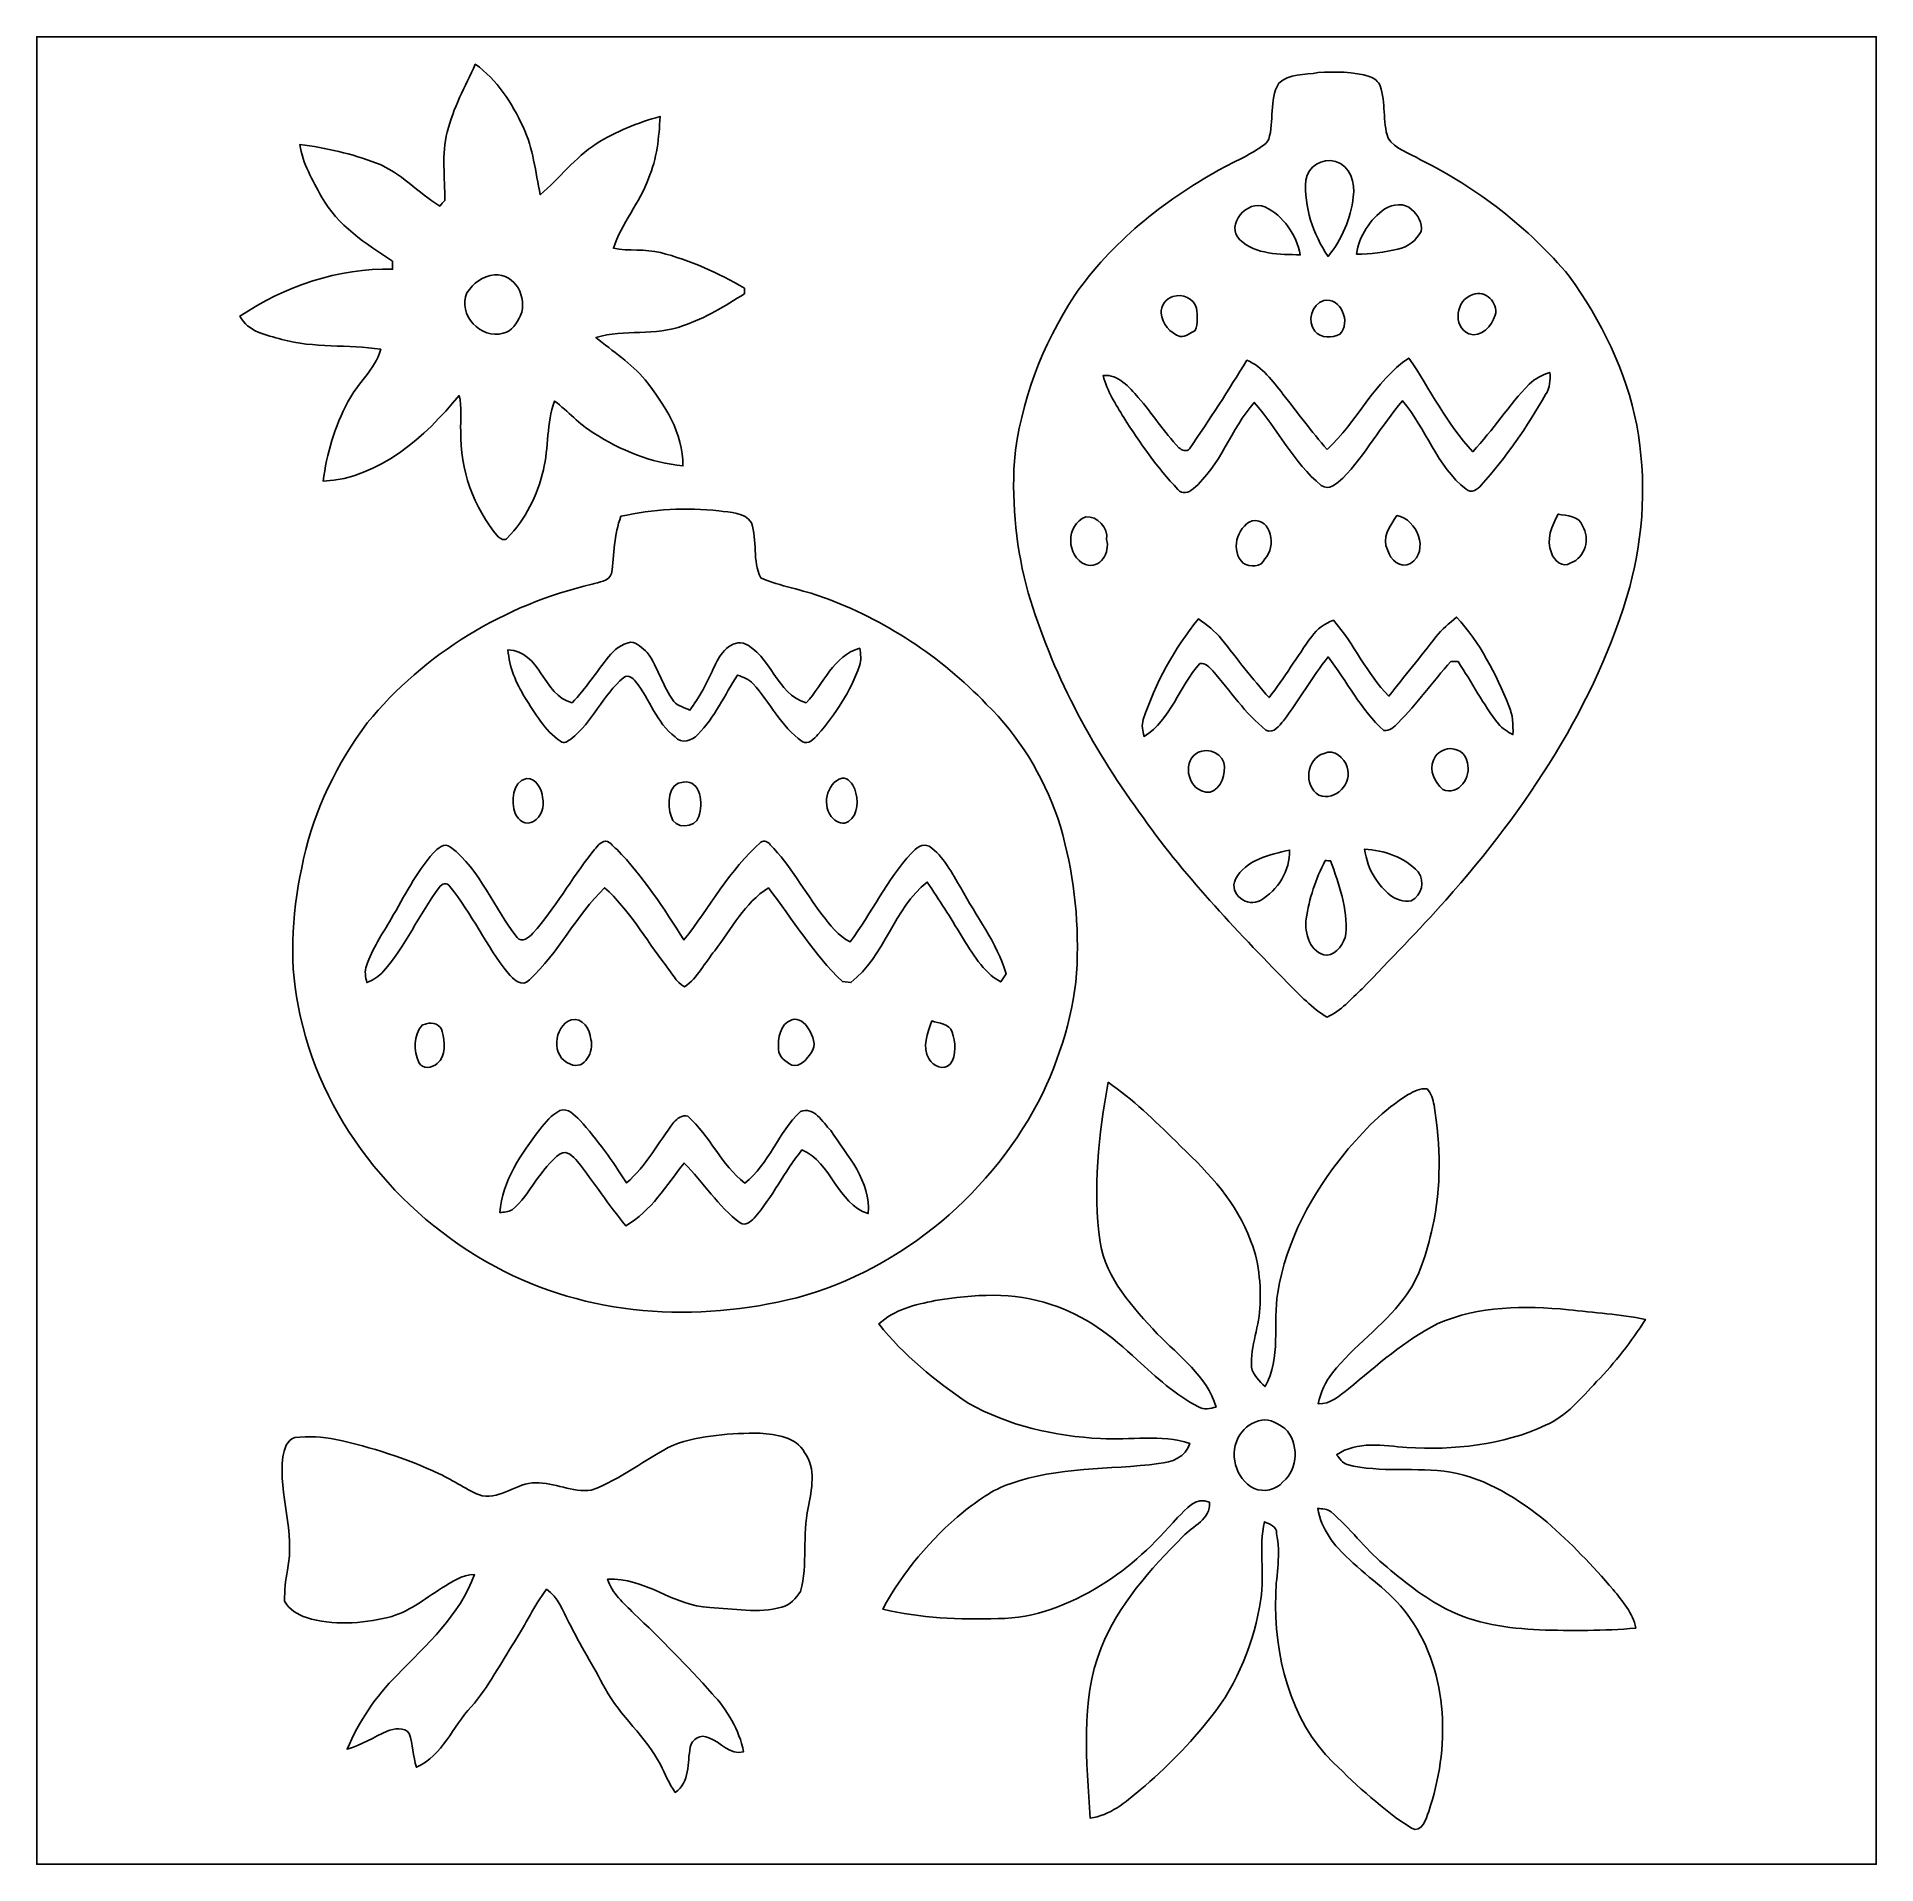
# Model space of a CAD drawing. Header units: centimetres. Extents: x -16.8 to 16.8, y -16.7 to 16.7.
import ezdxf

# ---------------------------------------------------------------- set-up
doc = ezdxf.new("R2010")
doc.units = ezdxf.units.CM
doc.header["$MEASUREMENT"] = 0
doc.layers.add('Layer 1', color=7, linetype='Continuous')

msp = doc.modelspace()

# ---------------------------------------------------------------- linework, layer by layer
at = {"layer": 'Layer 1', "color": 7}
for points, knots in [([(-16.77458, 16.66875), (-16.77458, 16.66875), (16.77458, 16.66875), (16.77458, 16.66875), (16.77458, 16.66875), (16.77458, 16.66875), (16.77458, -16.66875), (16.77458, -16.66875), (16.77458, -16.66875), (16.77458, -16.66875), (-16.77458, -16.66875), (-16.77458, -16.66875), (-16.77458, -16.66875), (-16.77458, -16.66875), (-16.77458, 16.66875), (-16.77458, 16.66875), (-16.77458, 16.66875), (-16.77458, 16.66875), (-16.77458, 16.66875), (-16.77458, 16.66875)], [0, 0, 0, 0, 0.16666667, 0.16666667, 0.16666667, 0.16666667, 0.33333333, 0.33333333, 0.33333333, 0.33333333, 0.5, 0.5, 0.5, 0.5, 0.66666667, 0.66666667, 0.66666667, 0.66666667, 1, 1, 1, 1]), ([(-8.77605, 16.16675), (-8.96691, 15.76387), (-9.17787, 15.36488), (-9.28864, 14.93026), (-9.28864, 14.93026), (-9.39588, 14.52245), (-9.32639, 14.09771), (-9.33309, 13.68249), (-9.33309, 13.68249), (-9.36343, 13.64897), (-9.39377, 13.61511), (-9.42375, 13.58124), (-9.42375, 13.58124), (-9.82098, 13.8236), (-10.13742, 14.19225), (-10.57698, 14.36441), (-10.57698, 14.36441), (-11.02783, 14.5348), (-11.5002, 14.64451), (-11.97786, 14.70307), (-11.97786, 14.70307), (-11.92459, 14.35911), (-11.74503, 14.04973), (-11.57993, 13.74916), (-11.57993, 13.74916), (-11.29489, 13.22176), (-10.76713, 12.8972), (-10.28488, 12.57406), (-10.28488, 12.57406), (-10.28488, 12.52537), (-10.28488, 12.47634), (-10.28488, 12.4273), (-10.28488, 12.4273), (-11.27478, 12.45411), (-12.25091, 12.11792), (-13.06901, 11.57252), (-13.06901, 11.57252), (-12.92648, 11.28677), (-12.58535, 11.22751), (-12.30736, 11.14813), (-12.30736, 11.14813), (-11.71787, 10.98268), (-11.09839, 11.06382), (-10.49973, 10.96716), (-10.49973, 10.96716), (-10.60626, 10.59533), (-10.92764, 10.34486), (-11.10121, 10.00831), (-11.10121, 10.00831), (-11.33863, 9.55851), (-11.49033, 9.06462), (-11.54889, 8.55909), (-11.54889, 8.55909), (-10.51489, 8.62189), (-9.69998, 9.36449), (-9.07168, 10.12402), (-9.07168, 10.12402), (-9.01629, 9.91059), (-9.05051, 9.68834), (-9.04311, 9.47138), (-9.04311, 9.47138), (-9.05792, 8.77464), (-8.80745, 8.08108), (-8.36154, 7.54768), (-8.36154, 7.54768), (-8.31462, 7.51417), (-8.24089, 7.46125), (-8.19397, 7.52299), (-8.19397, 7.52299), (-7.85848, 7.86024), (-7.64469, 8.30721), (-7.53569, 8.76653), (-7.53569, 8.76653), (-7.43197, 9.17998), (-7.48312, 9.6206), (-7.33143, 10.02347), (-7.33143, 10.02347), (-7.08413, 9.83791), (-6.88199, 9.59732), (-6.61423, 9.43822), (-6.61423, 9.43822), (-6.12846, 9.12389), (-5.56966, 8.89635), (-4.99075, 8.84026), (-4.99075, 8.84026), (-4.97628, 9.44492), (-5.33047, 9.95186), (-5.6769, 10.41047), (-5.6769, 10.41047), (-5.93125, 10.71739), (-6.2738, 10.92941), (-6.57578, 11.18376), (-6.57578, 11.18376), (-6.05684, 11.33722), (-5.49134, 11.2014), (-4.98122, 11.40072), (-4.98122, 11.40072), (-4.58011, 11.53195), (-4.2231, 11.76196), (-3.86539, 11.98069), (-3.86539, 11.98069), (-3.86503, 12.00573), (-3.86433, 12.05583), (-3.86398, 12.08087), (-3.86398, 12.08087), (-4.34587, 12.35957), (-4.85951, 12.59487), (-5.40032, 12.73175), (-5.40032, 12.73175), (-5.68113, 12.80513), (-5.97394, 12.75256), (-6.25616, 12.81042), (-6.25616, 12.81042), (-6.10941, 13.26797), (-5.7785, 13.63451), (-5.61799, 14.08571), (-5.61799, 14.08571), (-5.46312, 14.44166), (-5.42396, 14.83078), (-5.40703, 15.2146), (-5.40703, 15.2146), (-5.81484, 15.10277), (-6.20854, 14.93696), (-6.57084, 14.71859), (-6.57084, 14.71859), (-6.95501, 14.45966), (-7.24464, 14.09065), (-7.59072, 13.78726), (-7.59072, 13.78726), (-7.68068, 14.20283), (-7.71984, 14.63393), (-7.90469, 15.02445), (-7.90469, 15.02445), (-8.10966, 15.45802), (-8.37389, 15.89017), (-8.77605, 16.16675), (-8.77605, 16.16675), (-8.77605, 16.16675), (-8.77605, 16.16675), (-8.77605, 16.16675)], [0, 0, 0, 0, 0.02777778, 0.02777778, 0.02777778, 0.02777778, 0.05555556, 0.05555556, 0.05555556, 0.05555556, 0.08333333, 0.08333333, 0.08333333, 0.08333333, 0.11111111, 0.11111111, 0.11111111, 0.11111111, 0.13888889, 0.13888889, 0.13888889, 0.13888889, 0.16666667, 0.16666667, 0.16666667, 0.16666667, 0.19444444, 0.19444444, 0.19444444, 0.19444444, 0.22222222, 0.22222222, 0.22222222, 0.22222222, 0.25, 0.25, 0.25, 0.25, 0.27777778, 0.27777778, 0.27777778, 0.27777778, 0.30555556, 0.30555556, 0.30555556, 0.30555556, 0.33333333, 0.33333333, 0.33333333, 0.33333333, 0.36111111, 0.36111111, 0.36111111, 0.36111111, 0.38888889, 0.38888889, 0.38888889, 0.38888889, 0.41666667, 0.41666667, 0.41666667, 0.41666667, 0.44444444, 0.44444444, 0.44444444, 0.44444444, 0.47222222, 0.47222222, 0.47222222, 0.47222222, 0.5, 0.5, 0.5, 0.5, 0.52777778, 0.52777778, 0.52777778, 0.52777778, 0.55555556, 0.55555556, 0.55555556, 0.55555556, 0.58333333, 0.58333333, 0.58333333, 0.58333333, 0.61111111, 0.61111111, 0.61111111, 0.61111111, 0.63888889, 0.63888889, 0.63888889, 0.63888889, 0.66666667, 0.66666667, 0.66666667, 0.66666667, 0.69444444, 0.69444444, 0.69444444, 0.69444444, 0.72222222, 0.72222222, 0.72222222, 0.72222222, 0.75, 0.75, 0.75, 0.75, 0.77777778, 0.77777778, 0.77777778, 0.77777778, 0.80555556, 0.80555556, 0.80555556, 0.80555556, 0.83333333, 0.83333333, 0.83333333, 0.83333333, 0.86111111, 0.86111111, 0.86111111, 0.86111111, 0.88888889, 0.88888889, 0.88888889, 0.88888889, 0.91666667, 0.91666667, 0.91666667, 0.91666667, 0.94444444, 0.94444444, 0.94444444, 0.94444444, 1, 1, 1, 1]), ([(6.59518, 16.0147), (6.35847, 15.96637), (6.05861, 16.00694), (5.87622, 15.81997), (5.87622, 15.81997), (5.69701, 15.51376), (5.79649, 15.12817), (5.69489, 14.79832), (5.69489, 14.79832), (5.66455, 14.7193), (5.57601, 14.67979), (5.51462, 14.63357), (5.51462, 14.63357), (5.28285, 14.47765), (5.02285, 14.37181), (4.7812, 14.23317), (4.7812, 14.23317), (3.76273, 13.66591), (2.82716, 12.91696), (2.15688, 11.95423), (2.15688, 11.95423), (1.56704, 11.04653), (1.16064, 10.00584), (1.05516, 8.92422), (1.05516, 8.92422), (1.00824, 8.11812), (1.09114, 7.30285), (1.30881, 6.52462), (1.30881, 6.52462), (1.73637, 5.08212), (2.45075, 3.73733), (3.33375, 2.52342), (3.33375, 2.52342), (4.12327, 1.39206), (5.07965, 0.39335), (6.03991, -0.59231), (6.03991, -0.59231), (6.26745, -0.81139), (6.48194, -1.05586), (6.75816, -1.21461), (6.75816, -1.21461), (7.01252, -1.10384), (7.19702, -0.87948), (7.39951, -0.69709), (7.39951, -0.69709), (7.91104, -0.16157), (8.43209, 0.36513), (8.9221, 0.92075), (8.9221, 0.92075), (10.39812, 2.57881), (11.66424, 4.4831), (12.28019, 6.63399), (12.28019, 6.63399), (12.53772, 7.59178), (12.58676, 8.60707), (12.40719, 9.58321), (12.40719, 9.58321), (12.21528, 10.57134), (11.75949, 11.49068), (11.17494, 12.30348), (11.17494, 12.30348), (10.43058, 13.18789), (9.49784, 13.91214), (8.46314, 14.42649), (8.46314, 14.42649), (8.26558, 14.54926), (7.99853, 14.61347), (7.87047, 14.8209), (7.87047, 14.8209), (7.76887, 15.12605), (7.83308, 15.46754), (7.72689, 15.7734), (7.72689, 15.7734), (7.69302, 15.85207), (7.62494, 15.91275), (7.5438, 15.93885), (7.5438, 15.93885), (7.239, 16.03975), (6.91092, 16.03304), (6.59518, 16.0147), (6.59518, 16.0147), (6.59518, 16.0147), (6.59518, 16.0147), (6.59518, 16.0147)], [0, 0, 0, 0, 0.04545455, 0.04545455, 0.04545455, 0.04545455, 0.09090909, 0.09090909, 0.09090909, 0.09090909, 0.13636364, 0.13636364, 0.13636364, 0.13636364, 0.18181818, 0.18181818, 0.18181818, 0.18181818, 0.22727273, 0.22727273, 0.22727273, 0.22727273, 0.27272727, 0.27272727, 0.27272727, 0.27272727, 0.31818182, 0.31818182, 0.31818182, 0.31818182, 0.36363636, 0.36363636, 0.36363636, 0.36363636, 0.40909091, 0.40909091, 0.40909091, 0.40909091, 0.45454545, 0.45454545, 0.45454545, 0.45454545, 0.5, 0.5, 0.5, 0.5, 0.54545455, 0.54545455, 0.54545455, 0.54545455, 0.59090909, 0.59090909, 0.59090909, 0.59090909, 0.63636364, 0.63636364, 0.63636364, 0.63636364, 0.68181818, 0.68181818, 0.68181818, 0.68181818, 0.72727273, 0.72727273, 0.72727273, 0.72727273, 0.77272727, 0.77272727, 0.77272727, 0.77272727, 0.81818182, 0.81818182, 0.81818182, 0.81818182, 0.86363636, 0.86363636, 0.86363636, 0.86363636, 0.90909091, 0.90909091, 0.90909091, 0.90909091, 1, 1, 1, 1]), ([(6.37293, 14.05431), (6.40433, 14.30055), (6.67209, 14.46565), (6.91092, 14.39227), (6.91092, 14.39227), (7.18114, 14.32419), (7.27498, 13.99293), (7.23724, 13.7474), (7.23724, 13.7474), (7.18855, 13.35158), (7.03227, 12.96917), (6.77651, 12.6619), (6.77651, 12.6619), (6.50663, 13.07112), (6.33342, 13.55901), (6.37293, 14.05431)], [0, 0, 0, 0, 0.2, 0.2, 0.2, 0.2, 0.4, 0.4, 0.4, 0.4, 0.6, 0.6, 0.6, 0.6, 1, 1, 1, 1]), ([(5.16925, 12.96599), (4.88738, 13.2207), (5.31283, 13.71741), (5.62469, 13.56395), (5.62469, 13.56395), (5.96935, 13.40485), (6.19619, 13.0556), (6.26992, 12.69083), (6.26992, 12.69083), (5.89703, 12.70035), (5.46135, 12.69083), (5.16925, 12.96599)], [0, 0, 0, 0, 0.25, 0.25, 0.25, 0.25, 0.5, 0.5, 0.5, 0.5, 1, 1, 1, 1]), ([(7.81332, 13.53079), (7.95761, 13.61581), (8.16963, 13.64721), (8.29945, 13.52021), (8.29945, 13.52021), (8.41798, 13.42355), (8.50089, 13.27644), (8.47549, 13.11769), (8.47549, 13.11769), (8.38906, 12.95576), (8.23066, 12.83441), (8.05145, 12.7949), (8.05145, 12.7949), (7.80415, 12.73951), (7.55227, 12.6933), (7.29827, 12.706), (7.29827, 12.706), (7.34166, 13.04043), (7.54345, 13.33535), (7.81332, 13.53079)], [0, 0, 0, 0, 0.16666667, 0.16666667, 0.16666667, 0.16666667, 0.33333333, 0.33333333, 0.33333333, 0.33333333, 0.5, 0.5, 0.5, 0.5, 0.66666667, 0.66666667, 0.66666667, 0.66666667, 1, 1, 1, 1]), ([(-8.4268, 12.32606), (-8.04192, 12.3511), (-7.82285, 11.90801), (-7.94949, 11.58416), (-7.94949, 11.58416), (-8.01723, 11.44976), (-8.10648, 11.29418), (-8.26735, 11.26278), (-8.26735, 11.26278), (-8.66846, 11.13261), (-9.10837, 11.60709), (-8.92881, 11.99656), (-8.92881, 11.99656), (-8.81451, 12.17083), (-8.64129, 12.3063), (-8.4268, 12.32606)], [0, 0, 0, 0, 0.2, 0.2, 0.2, 0.2, 0.4, 0.4, 0.4, 0.4, 0.6, 0.6, 0.6, 0.6, 1, 1, 1, 1]), ([(3.94794, 11.92812), (4.12186, 11.99444), (4.32752, 11.88967), (4.37832, 11.7154), (4.37832, 11.7154), (4.39173, 11.58416), (4.41078, 11.43635), (4.35116, 11.31252), (4.35116, 11.31252), (4.26967, 11.26208), (4.18077, 11.19329), (4.07987, 11.2014), (4.07987, 11.2014), (3.89114, 11.2589), (3.75497, 11.43564), (3.73168, 11.62826), (3.73168, 11.62826), (3.72533, 11.76126), (3.81847, 11.8932), (3.94794, 11.92812)], [0, 0, 0, 0, 0.16666667, 0.16666667, 0.16666667, 0.16666667, 0.33333333, 0.33333333, 0.33333333, 0.33333333, 0.5, 0.5, 0.5, 0.5, 0.66666667, 0.66666667, 0.66666667, 0.66666667, 1, 1, 1, 1]), ([(6.69854, 11.85651), (7.01111, 11.92989), (7.20337, 11.44658), (6.99206, 11.24656), (6.99206, 11.24656), (6.85447, 11.16753), (6.64316, 11.16894), (6.5345, 11.297), (6.5345, 11.297), (6.39692, 11.47798), (6.46994, 11.79301), (6.69854, 11.85651)], [0, 0, 0, 0, 0.25, 0.25, 0.25, 0.25, 0.5, 0.5, 0.5, 0.5, 1, 1, 1, 1]), ([(9.41493, 11.96587), (9.6453, 12.05971), (9.88519, 11.81982), (9.82627, 11.58946), (9.82627, 11.58946), (9.76101, 11.39931), (9.57792, 11.17), (9.34367, 11.24903), (9.34367, 11.24903), (9.04169, 11.38167), (9.10696, 11.87697), (9.41493, 11.96587)], [0, 0, 0, 0, 0.25, 0.25, 0.25, 0.25, 0.5, 0.5, 0.5, 0.5, 1, 1, 1, 1]), ([(6.75957, 9.13836), (7.30744, 9.64988), (7.62035, 10.37978), (8.25006, 10.80735), (8.25006, 10.80735), (8.64341, 10.24255), (8.93586, 9.59626), (9.41987, 9.09955), (9.41987, 9.09955), (9.78323, 9.49254), (10.0711, 9.94974), (10.44787, 10.33145), (10.44787, 10.33145), (10.55017, 10.43481), (10.68564, 10.49584), (10.82005, 10.547), (10.82005, 10.547), (10.83663, 10.40624), (10.82428, 10.26301), (10.74314, 10.14201), (10.74314, 10.14201), (10.414, 9.55181), (10.01995, 8.99583), (9.57157, 8.48995), (9.57157, 8.48995), (9.50666, 8.41199), (9.3913, 8.33191), (9.29675, 8.41446), (9.29675, 8.41446), (8.75841, 8.83144), (8.5665, 9.52324), (8.13364, 10.02841), (8.13364, 10.02841), (7.74947, 9.57439), (7.45843, 9.04734), (7.04638, 8.6166), (7.04638, 8.6166), (6.94196, 8.52593), (6.79238, 8.3753), (6.65127, 8.48572), (6.65127, 8.48572), (6.1468, 8.90164), (5.85646, 9.50877), (5.43172, 9.99737), (5.43172, 9.99737), (5.00098, 9.51442), (4.81965, 8.84308), (4.31377, 8.42045), (4.31377, 8.42045), (4.23404, 8.34849), (4.11374, 8.31638), (4.03754, 8.41163), (4.03754, 8.41163), (3.66077, 8.8078), (3.34645, 9.26112), (3.05259, 9.72079), (3.05259, 9.72079), (2.90336, 9.9635), (2.74638, 10.20904), (2.67476, 10.48844), (2.67476, 10.48844), (2.95416, 10.51877), (3.14537, 10.27465), (3.31611, 10.0898), (3.31611, 10.0898), (3.57329, 9.79205), (3.7846, 9.45691), (4.05765, 9.17257), (4.05765, 9.17257), (4.10281, 9.12248), (4.20123, 9.09249), (4.2485, 9.15282), (4.2485, 9.15282), (4.6168, 9.67881), (4.95935, 10.22279), (5.29766, 10.76819), (5.29766, 10.76819), (5.58412, 10.65036), (5.76439, 10.38331), (5.95418, 10.15189), (5.95418, 10.15189), (6.21806, 9.81075), (6.47947, 9.46679), (6.75957, 9.13836)], [0, 0, 0, 0, 0.04545455, 0.04545455, 0.04545455, 0.04545455, 0.09090909, 0.09090909, 0.09090909, 0.09090909, 0.13636364, 0.13636364, 0.13636364, 0.13636364, 0.18181818, 0.18181818, 0.18181818, 0.18181818, 0.22727273, 0.22727273, 0.22727273, 0.22727273, 0.27272727, 0.27272727, 0.27272727, 0.27272727, 0.31818182, 0.31818182, 0.31818182, 0.31818182, 0.36363636, 0.36363636, 0.36363636, 0.36363636, 0.40909091, 0.40909091, 0.40909091, 0.40909091, 0.45454545, 0.45454545, 0.45454545, 0.45454545, 0.5, 0.5, 0.5, 0.5, 0.54545455, 0.54545455, 0.54545455, 0.54545455, 0.59090909, 0.59090909, 0.59090909, 0.59090909, 0.63636364, 0.63636364, 0.63636364, 0.63636364, 0.68181818, 0.68181818, 0.68181818, 0.68181818, 0.72727273, 0.72727273, 0.72727273, 0.72727273, 0.77272727, 0.77272727, 0.77272727, 0.77272727, 0.81818182, 0.81818182, 0.81818182, 0.81818182, 0.86363636, 0.86363636, 0.86363636, 0.86363636, 0.90909091, 0.90909091, 0.90909091, 0.90909091, 1, 1, 1, 1]), ([(-6.12069, 7.92127), (-6.24769, 7.5879), (-6.24311, 7.22665), (-6.29003, 6.8774), (-6.29003, 6.8774), (-6.33624, 6.73206), (-6.52956, 6.72218), (-6.6481, 6.6802), (-6.6481, 6.6802), (-8.24054, 6.31261), (-9.71091, 5.4169), (-10.74667, 4.15043), (-10.74667, 4.15043), (-11.29877, 3.4163), (-11.70799, 2.5721), (-11.90766, 1.67323), (-11.90766, 1.67323), (-12.10098, 0.79763), (-12.18988, -0.11959), (-12.00644, -1.00506), (-12.00644, -1.00506), (-11.62826, -3.03636), (-10.21539, -4.79566), (-8.4141, -5.76756), (-8.4141, -5.76756), (-6.74864, -6.67456), (-4.7311, -6.79732), (-2.91289, -6.33377), (-2.91289, -6.33377), (-0.97226, -5.81201), (0.68157, -4.39067), (1.57727, -2.60244), (1.57727, -2.60244), (1.93428, -1.81257), (2.20169, -0.96308), (2.2038, -0.0889), (2.2038, -0.0889), (2.21862, 0.75706), (2.10502, 1.6062), (1.8482, 2.41265), (1.8482, 2.41265), (1.57445, 3.19123), (1.13841, 3.91936), (0.54398, 4.49545), (0.54398, 4.49545), (-0.28504, 5.36116), (-1.31269, 6.03956), (-2.44122, 6.44666), (-2.44122, 6.44666), (-2.81023, 6.58707), (-3.21345, 6.63646), (-3.57117, 6.80014), (-3.57117, 6.80014), (-3.72674, 7.10565), (-3.62832, 7.47924), (-3.73874, 7.80203), (-3.73874, 7.80203), (-3.86539, 8.001), (-4.12821, 7.99042), (-4.33211, 8.01864), (-4.33211, 8.01864), (-4.92866, 8.09166), (-5.53473, 8.04827), (-6.12069, 7.92127), (-6.12069, 7.92127), (-6.12069, 7.92127), (-6.12069, 7.92127), (-6.12069, 7.92127)], [0, 0, 0, 0, 0.05555556, 0.05555556, 0.05555556, 0.05555556, 0.11111111, 0.11111111, 0.11111111, 0.11111111, 0.16666667, 0.16666667, 0.16666667, 0.16666667, 0.22222222, 0.22222222, 0.22222222, 0.22222222, 0.27777778, 0.27777778, 0.27777778, 0.27777778, 0.33333333, 0.33333333, 0.33333333, 0.33333333, 0.38888889, 0.38888889, 0.38888889, 0.38888889, 0.44444444, 0.44444444, 0.44444444, 0.44444444, 0.5, 0.5, 0.5, 0.5, 0.55555556, 0.55555556, 0.55555556, 0.55555556, 0.61111111, 0.61111111, 0.61111111, 0.61111111, 0.66666667, 0.66666667, 0.66666667, 0.66666667, 0.72222222, 0.72222222, 0.72222222, 0.72222222, 0.77777778, 0.77777778, 0.77777778, 0.77777778, 0.83333333, 0.83333333, 0.83333333, 0.83333333, 0.88888889, 0.88888889, 0.88888889, 0.88888889, 1, 1, 1, 1]), ([(2.35691, 7.90963), (2.56752, 7.93432), (2.77636, 7.71031), (2.73685, 7.49617), (2.73685, 7.49617), (2.80494, 7.26475), (2.62572, 6.95149), (2.35021, 7.0418), (2.35021, 7.0418), (1.99849, 7.17938), (1.98896, 7.77804), (2.35691, 7.90963)], [0, 0, 0, 0, 0.25, 0.25, 0.25, 0.25, 0.5, 0.5, 0.5, 0.5, 1, 1, 1, 1]), ([(5.3908, 7.83978), (5.75169, 7.89058), (5.83671, 7.36282), (5.62469, 7.14622), (5.62469, 7.14622), (5.56189, 6.985), (5.35305, 6.99241), (5.22887, 7.06508), (5.22887, 7.06508), (4.9971, 7.28345), (5.10505, 7.72054), (5.3908, 7.83978)], [0, 0, 0, 0, 0.25, 0.25, 0.25, 0.25, 0.5, 0.5, 0.5, 0.5, 1, 1, 1, 1]), ([(8.03134, 7.93432), (8.40599, 7.86412), (8.6293, 7.29827), (8.28322, 7.0612), (8.28322, 7.0612), (8.09413, 6.95501), (7.91351, 7.12823), (7.86553, 7.29968), (7.86553, 7.29968), (7.73924, 7.53039), (7.91386, 7.74982), (8.03134, 7.93432)], [0, 0, 0, 0, 0.25, 0.25, 0.25, 0.25, 0.5, 0.5, 0.5, 0.5, 1, 1, 1, 1]), ([(10.97527, 7.96219), (11.12696, 7.92304), (11.35733, 7.9375), (11.41554, 7.74559), (11.41554, 7.74559), (11.56688, 7.51558), (11.46528, 7.16492), (11.20211, 7.07072), (11.20211, 7.07072), (11.05394, 6.97054), (10.89695, 7.11517), (10.85109, 7.25241), (10.85109, 7.25241), (10.74808, 7.49723), (10.85885, 7.74841), (10.97527, 7.96219)], [0, 0, 0, 0, 0.2, 0.2, 0.2, 0.2, 0.4, 0.4, 0.4, 0.4, 0.6, 0.6, 0.6, 0.6, 1, 1, 1, 1]), ([(8.74395, 5.721), (8.85155, 5.85788), (8.98631, 5.96971), (9.11825, 6.08189), (9.11825, 6.08189), (9.55146, 5.62151), (9.83615, 5.04331), (10.07533, 4.4637), (10.07533, 4.4637), (10.15047, 4.29895), (10.15294, 4.11656), (10.14906, 3.93841), (10.14906, 3.93841), (10.0524, 3.99098), (9.95327, 4.04601), (9.88307, 4.13279), (9.88307, 4.13279), (9.60508, 4.49016), (9.39835, 4.89409), (9.14859, 5.27015), (9.14859, 5.27015), (9.10449, 5.27121), (9.0611, 5.27191), (9.01771, 5.27262), (9.01771, 5.27262), (8.69033, 4.90396), (8.39858, 4.50462), (8.05427, 4.15114), (8.05427, 4.15114), (7.98442, 4.08376), (7.90046, 3.99697), (7.79321, 4.01179), (7.79321, 4.01179), (7.37306, 4.39279), (7.12082, 4.91349), (6.77721, 5.35728), (6.77721, 5.35728), (6.48688, 4.98299), (6.24911, 4.57165), (5.96547, 4.19276), (5.96547, 4.19276), (5.88186, 4.10422), (5.79931, 3.95041), (5.6448, 4.0192), (5.6448, 4.0192), (5.26486, 4.3247), (4.99286, 4.73498), (4.67572, 5.0994), (4.67572, 5.0994), (4.61257, 5.16537), (4.54096, 5.25251), (4.4383, 5.23593), (4.4383, 5.23593), (4.06224, 4.82459), (3.91336, 4.21181), (3.42159, 3.90631), (3.42159, 3.90631), (3.3976, 4.00544), (3.37044, 4.11127), (3.40713, 4.21111), (3.40713, 4.21111), (3.62373, 4.87927), (3.97157, 5.50157), (4.41254, 6.04767), (4.41254, 6.04767), (4.5653, 5.94113), (4.71876, 5.82965), (4.83376, 5.68078), (4.83376, 5.68078), (5.11916, 5.32271), (5.39186, 4.95371), (5.70159, 4.61539), (5.70159, 4.61539), (5.98029, 4.9724), (6.21136, 5.36293), (6.47876, 5.7277), (6.47876, 5.7277), (6.57754, 5.86352), (6.71336, 5.97112), (6.87529, 6.02333), (6.87529, 6.02333), (7.25311, 5.59329), (7.47995, 5.04543), (7.88705, 4.64185), (7.88705, 4.64185), (8.1721, 5.00204), (8.46137, 5.35869), (8.74395, 5.721)], [0, 0, 0, 0, 0.04347826, 0.04347826, 0.04347826, 0.04347826, 0.08695652, 0.08695652, 0.08695652, 0.08695652, 0.13043478, 0.13043478, 0.13043478, 0.13043478, 0.17391304, 0.17391304, 0.17391304, 0.17391304, 0.2173913, 0.2173913, 0.2173913, 0.2173913, 0.26086957, 0.26086957, 0.26086957, 0.26086957, 0.30434783, 0.30434783, 0.30434783, 0.30434783, 0.34782609, 0.34782609, 0.34782609, 0.34782609, 0.39130435, 0.39130435, 0.39130435, 0.39130435, 0.43478261, 0.43478261, 0.43478261, 0.43478261, 0.47826087, 0.47826087, 0.47826087, 0.47826087, 0.52173913, 0.52173913, 0.52173913, 0.52173913, 0.56521739, 0.56521739, 0.56521739, 0.56521739, 0.60869565, 0.60869565, 0.60869565, 0.60869565, 0.65217391, 0.65217391, 0.65217391, 0.65217391, 0.69565217, 0.69565217, 0.69565217, 0.69565217, 0.73913043, 0.73913043, 0.73913043, 0.73913043, 0.7826087, 0.7826087, 0.7826087, 0.7826087, 0.82608696, 0.82608696, 0.82608696, 0.82608696, 0.86956522, 0.86956522, 0.86956522, 0.86956522, 0.91304348, 0.91304348, 0.91304348, 0.91304348, 1, 1, 1, 1]), ([(-6.34612, 5.35799), (-6.24699, 5.48711), (-6.10482, 5.58906), (-5.94536, 5.62575), (-5.94536, 5.62575), (-5.82119, 5.62046), (-5.73017, 5.51251), (-5.64056, 5.43878), (-5.64056, 5.43878), (-5.44442, 5.15973), (-5.35834, 4.82), (-5.15444, 4.54519), (-5.15444, 4.54519), (-5.08459, 4.45311), (-4.95829, 4.43442), (-4.86234, 4.38291), (-4.86234, 4.38291), (-4.693, 4.61927), (-4.55189, 4.87468), (-4.43583, 5.14103), (-4.43583, 5.14103), (-4.33881, 5.36011), (-4.16631, 5.65856), (-3.88514, 5.6074), (-3.88514, 5.6074), (-3.37926, 5.38974), (-3.29036, 4.67536), (-2.74144, 4.51908), (-2.74144, 4.51908), (-2.42711, 4.85634), (-2.24261, 5.38092), (-1.76389, 5.51497), (-1.76389, 5.51497), (-1.74766, 5.40879), (-1.73073, 5.29766), (-1.77094, 5.19395), (-1.77094, 5.19395), (-1.92969, 4.72828), (-2.20839, 4.30883), (-2.52659, 3.93771), (-2.52659, 3.93771), (-2.5975, 3.86433), (-2.70369, 3.74262), (-2.81623, 3.81494), (-2.81623, 3.81494), (-3.19793, 4.08517), (-3.40113, 4.52579), (-3.7084, 4.86586), (-3.7084, 4.86586), (-3.78107, 4.95088), (-3.89255, 4.98475), (-3.99168, 5.02567), (-3.99168, 5.02567), (-4.22804, 4.66125), (-4.41184, 4.25626), (-4.71629, 3.93982), (-4.71629, 3.93982), (-4.81401, 3.82905), (-5.02567, 3.75567), (-5.13292, 3.8989), (-5.13292, 3.8989), (-5.47582, 4.15325), (-5.59153, 4.58717), (-5.85258, 4.90855), (-5.85258, 4.90855), (-5.90479, 4.96711), (-5.97288, 5.04084), (-6.07025, 4.98122), (-6.07025, 4.98122), (-6.44737, 4.65667), (-6.63928, 4.16631), (-7.03192, 3.85621), (-7.03192, 3.85621), (-7.08731, 3.82235), (-7.16386, 3.76237), (-7.22489, 3.816), (-7.22489, 3.816), (-7.5117, 4.01638), (-7.68773, 4.32753), (-7.87118, 4.6161), (-7.87118, 4.6161), (-8.03487, 4.87962), (-8.15799, 5.17102), (-8.18092, 5.48358), (-8.18092, 5.48358), (-7.58508, 5.47194), (-7.54556, 4.65596), (-7.01111, 4.51838), (-7.01111, 4.51838), (-6.76522, 4.77873), (-6.56661, 5.07718), (-6.34612, 5.35799)], [0, 0, 0, 0, 0.04166667, 0.04166667, 0.04166667, 0.04166667, 0.08333333, 0.08333333, 0.08333333, 0.08333333, 0.125, 0.125, 0.125, 0.125, 0.16666667, 0.16666667, 0.16666667, 0.16666667, 0.20833333, 0.20833333, 0.20833333, 0.20833333, 0.25, 0.25, 0.25, 0.25, 0.29166667, 0.29166667, 0.29166667, 0.29166667, 0.33333333, 0.33333333, 0.33333333, 0.33333333, 0.375, 0.375, 0.375, 0.375, 0.41666667, 0.41666667, 0.41666667, 0.41666667, 0.45833333, 0.45833333, 0.45833333, 0.45833333, 0.5, 0.5, 0.5, 0.5, 0.54166667, 0.54166667, 0.54166667, 0.54166667, 0.58333333, 0.58333333, 0.58333333, 0.58333333, 0.625, 0.625, 0.625, 0.625, 0.66666667, 0.66666667, 0.66666667, 0.66666667, 0.70833333, 0.70833333, 0.70833333, 0.70833333, 0.75, 0.75, 0.75, 0.75, 0.79166667, 0.79166667, 0.79166667, 0.79166667, 0.83333333, 0.83333333, 0.83333333, 0.83333333, 0.875, 0.875, 0.875, 0.875, 0.91666667, 0.91666667, 0.91666667, 0.91666667, 1, 1, 1, 1]), ([(4.4771, 3.63396), (4.69865, 3.69923), (4.94101, 3.4992), (4.88103, 3.26355), (4.88103, 3.26355), (4.87997, 3.0667), (4.68454, 2.79118), (4.46793, 2.91465), (4.46793, 2.91465), (4.16948, 3.0286), (4.12503, 3.57188), (4.4771, 3.63396)], [0, 0, 0, 0, 0.25, 0.25, 0.25, 0.25, 0.5, 0.5, 0.5, 0.5, 1, 1, 1, 1]), ([(8.95456, 3.67594), (9.11648, 3.71087), (9.30169, 3.59622), (9.31721, 3.42477), (9.31721, 3.42477), (9.40082, 3.17253), (9.15635, 2.80882), (8.86848, 2.9397), (8.86848, 2.9397), (8.73019, 3.0607), (8.60778, 3.28507), (8.69774, 3.47204), (8.69774, 3.47204), (8.73866, 3.5814), (8.84061, 3.65725), (8.95456, 3.67594)], [0, 0, 0, 0, 0.2, 0.2, 0.2, 0.2, 0.4, 0.4, 0.4, 0.4, 0.6, 0.6, 0.6, 0.6, 1, 1, 1, 1]), ([(6.70313, 3.59586), (6.88481, 3.67806), (7.07778, 3.51402), (7.1247, 3.34716), (7.1247, 3.34716), (7.22736, 3.05364), (6.91162, 2.71039), (6.6107, 2.83422), (6.6107, 2.83422), (6.32107, 3.01202), (6.37963, 3.50026), (6.70313, 3.59586)], [0, 0, 0, 0, 0.25, 0.25, 0.25, 0.25, 0.5, 0.5, 0.5, 0.5, 1, 1, 1, 1]), ([(-7.8419, 3.13937), (-7.65881, 3.14396), (-7.56532, 2.94605), (-7.55086, 2.78906), (-7.55086, 2.78906), (-7.50958, 2.6289), (-7.56814, 2.43487), (-7.71772, 2.35373), (-7.71772, 2.35373), (-7.83802, 2.27436), (-8.00982, 2.37349), (-8.04757, 2.50014), (-8.04757, 2.50014), (-8.12694, 2.71674), (-8.11142, 3.07375), (-7.8419, 3.13937)], [0, 0, 0, 0, 0.2, 0.2, 0.2, 0.2, 0.4, 0.4, 0.4, 0.4, 0.6, 0.6, 0.6, 0.6, 1, 1, 1, 1]), ([(-4.98122, 3.07199), (-4.65526, 3.11679), (-4.62139, 2.67053), (-4.70112, 2.44546), (-4.70112, 2.44546), (-4.76003, 2.22038), (-5.15479, 2.20627), (-5.20453, 2.44969), (-5.20453, 2.44969), (-5.27368, 2.64231), (-5.27756, 3.0667), (-4.98122, 3.07199)], [0, 0, 0, 0, 0.25, 0.25, 0.25, 0.25, 0.5, 0.5, 0.5, 0.5, 1, 1, 1, 1]), ([(-2.08774, 3.14572), (-1.97273, 3.15842), (-1.89477, 3.03671), (-1.85561, 2.94252), (-1.85561, 2.94252), (-1.79282, 2.75272), (-1.77976, 2.48144), (-1.96921, 2.3562), (-1.96921, 2.3562), (-2.0574, 2.28635), (-2.17946, 2.33609), (-2.25072, 2.40559), (-2.25072, 2.40559), (-2.46909, 2.61479), (-2.37702, 3.05541), (-2.08774, 3.14572)], [0, 0, 0, 0, 0.2, 0.2, 0.2, 0.2, 0.4, 0.4, 0.4, 0.4, 0.6, 0.6, 0.6, 0.6, 1, 1, 1, 1]), ([(-6.65057, 1.78259), (-6.58671, 1.85526), (-6.52956, 1.95157), (-6.4329, 1.98614), (-6.4329, 1.98614), (-6.33201, 2.032), (-6.27239, 1.88877), (-6.1976, 1.84609), (-6.1976, 1.84609), (-5.71606, 1.35361), (-5.33894, 0.77153), (-4.97134, 0.19226), (-4.97134, 0.19226), (-4.50144, 0.78387), (-4.14091, 1.47391), (-3.56588, 1.97873), (-3.56588, 1.97873), (-3.51331, 2.01648), (-3.42829, 1.98296), (-3.3976, 1.9304), (-3.3976, 1.9304), (-3.02436, 1.55046), (-2.77389, 1.07315), (-2.45145, 0.65264), (-2.45145, 0.65264), (-2.30611, 0.46496), (-2.15759, 0.26529), (-1.93993, 0.15699), (-1.93993, 0.15699), (-1.54658, 0.68192), (-1.26965, 1.29011), (-0.82303, 1.77553), (-0.82303, 1.77553), (-0.74542, 1.85984), (-0.61983, 1.9685), (-0.49953, 1.90041), (-0.49953, 1.90041), (-0.22543, 1.72085), (-0.09208, 1.40758), (0.08184, 1.14124), (0.08184, 1.14124), (0.35631, 0.62018), (0.73836, 0.14923), (0.90487, -0.42369), (0.90487, -0.42369), (0.87101, -0.47343), (0.8382, -0.52352), (0.80574, -0.57397), (0.80574, -0.57397), (0.47519, -0.38806), (0.28751, -0.04339), (0.09031, 0.26564), (0.09031, 0.26564), (-0.10795, 0.59902), (-0.31433, 0.92781), (-0.53305, 1.24813), (-0.53305, 1.24813), (-1.14759, 0.76271), (-1.30775, -0.10195), (-1.92687, -0.5842), (-1.92687, -0.5842), (-1.92687, -0.5842), (-2.08068, -0.56833), (-2.08068, -0.56833), (-2.08068, -0.56833), (-2.60597, -0.06385), (-2.99014, 0.56656), (-3.43076, 1.14229), (-3.43076, 1.14229), (-3.86609, 0.86995), (-4.10104, 0.39088), (-4.40761, -0.00318), (-4.40761, -0.00318), (-4.5914, -0.22084), (-4.71946, -0.49953), (-4.96147, -0.66181), (-4.96147, -0.66181), (-5.11739, -0.57291), (-5.19783, -0.39793), (-5.3086, -0.26388), (-5.3086, -0.26388), (-5.67373, 0.21061), (-5.97076, 0.74083), (-6.41879, 1.14618), (-6.41879, 1.14618), (-6.93596, 0.63747), (-7.25699, -0.03951), (-7.79004, -0.53411), (-7.79004, -0.53411), (-7.91845, -0.68086), (-8.09378, -0.52634), (-8.17598, -0.41487), (-8.17598, -0.41487), (-8.57603, 0.08114), (-8.83814, 0.67275), (-9.24031, 1.16734), (-9.24031, 1.16734), (-9.28652, 1.25342), (-9.39447, 1.21779), (-9.43822, 1.14864), (-9.43822, 1.14864), (-9.80369, 0.65758), (-10.0457, 0.08255), (-10.45104, -0.37994), (-10.45104, -0.37994), (-10.53148, -0.4766), (-10.64119, -0.53904), (-10.75584, -0.58561), (-10.75584, -0.58561), (-10.7763, -0.48507), (-10.8017, -0.37888), (-10.76219, -0.2794), (-10.76219, -0.2794), (-10.65883, 0.02858), (-10.47115, 0.29774), (-10.31311, 0.5782), (-10.31311, 0.5782), (-10.06934, 0.98672), (-9.85767, 1.42134), (-9.54193, 1.78082), (-9.54193, 1.78082), (-9.46362, 1.8609), (-9.33979, 1.97873), (-9.22655, 1.8863), (-9.22655, 1.8863), (-8.67657, 1.46085), (-8.44197, 0.76976), (-8.01546, 0.23883), (-8.01546, 0.23883), (-7.92551, 0.13264), (-7.79463, 0.24165), (-7.72583, 0.31644), (-7.72583, 0.31644), (-7.31908, 0.76835), (-7.02628, 1.30704), (-6.65057, 1.78259)], [0, 0, 0, 0, 0.02857143, 0.02857143, 0.02857143, 0.02857143, 0.05714286, 0.05714286, 0.05714286, 0.05714286, 0.08571429, 0.08571429, 0.08571429, 0.08571429, 0.11428571, 0.11428571, 0.11428571, 0.11428571, 0.14285714, 0.14285714, 0.14285714, 0.14285714, 0.17142857, 0.17142857, 0.17142857, 0.17142857, 0.2, 0.2, 0.2, 0.2, 0.22857143, 0.22857143, 0.22857143, 0.22857143, 0.25714286, 0.25714286, 0.25714286, 0.25714286, 0.28571429, 0.28571429, 0.28571429, 0.28571429, 0.31428571, 0.31428571, 0.31428571, 0.31428571, 0.34285714, 0.34285714, 0.34285714, 0.34285714, 0.37142857, 0.37142857, 0.37142857, 0.37142857, 0.4, 0.4, 0.4, 0.4, 0.42857143, 0.42857143, 0.42857143, 0.42857143, 0.45714286, 0.45714286, 0.45714286, 0.45714286, 0.48571429, 0.48571429, 0.48571429, 0.48571429, 0.51428571, 0.51428571, 0.51428571, 0.51428571, 0.54285714, 0.54285714, 0.54285714, 0.54285714, 0.57142857, 0.57142857, 0.57142857, 0.57142857, 0.6, 0.6, 0.6, 0.6, 0.62857143, 0.62857143, 0.62857143, 0.62857143, 0.65714286, 0.65714286, 0.65714286, 0.65714286, 0.68571429, 0.68571429, 0.68571429, 0.68571429, 0.71428571, 0.71428571, 0.71428571, 0.71428571, 0.74285714, 0.74285714, 0.74285714, 0.74285714, 0.77142857, 0.77142857, 0.77142857, 0.77142857, 0.8, 0.8, 0.8, 0.8, 0.82857143, 0.82857143, 0.82857143, 0.82857143, 0.85714286, 0.85714286, 0.85714286, 0.85714286, 0.88571429, 0.88571429, 0.88571429, 0.88571429, 0.91428571, 0.91428571, 0.91428571, 0.91428571, 0.94285714, 0.94285714, 0.94285714, 0.94285714, 1, 1, 1, 1]), ([(5.086, 1.29893), (5.27156, 1.65453), (5.71712, 1.75084), (6.07377, 1.83162), (6.07377, 1.83162), (6.0893, 1.45627), (5.85929, 1.10067), (5.54214, 0.91369), (5.54214, 0.91369), (5.31072, 0.77294), (4.96217, 1.03011), (5.086, 1.29893)], [0, 0, 0, 0, 0.25, 0.25, 0.25, 0.25, 0.5, 0.5, 0.5, 0.5, 1, 1, 1, 1]), ([(7.43902, 1.84785), (7.79745, 1.82633), (8.17492, 1.70674), (8.41904, 1.43263), (8.41904, 1.43263), (8.55592, 1.25518), (8.48325, 1.01106), (8.29557, 0.90593), (8.29557, 0.90593), (8.00594, 0.85337), (7.77381, 1.10102), (7.63623, 1.32256), (7.63623, 1.32256), (7.52581, 1.47708), (7.4736, 1.6637), (7.43902, 1.84785)], [0, 0, 0, 0, 0.2, 0.2, 0.2, 0.2, 0.4, 0.4, 0.4, 0.4, 0.6, 0.6, 0.6, 0.6, 1, 1, 1, 1]), ([(6.72324, 1.63971), (6.74758, 1.63901), (6.79697, 1.63795), (6.82166, 1.63724), (6.82166, 1.63724), (6.97971, 1.21038), (7.13176, 0.76588), (7.10212, 0.30374), (7.10212, 0.30374), (7.07143, 0.13018), (6.94267, -0.06703), (6.75605, -0.08643), (6.75605, -0.08643), (6.45266, -0.0575), (6.33977, 0.31962), (6.37963, 0.57538), (6.37963, 0.57538), (6.43008, 0.94721), (6.55214, 1.30634), (6.72324, 1.63971)], [0, 0, 0, 0, 0.16666667, 0.16666667, 0.16666667, 0.16666667, 0.33333333, 0.33333333, 0.33333333, 0.33333333, 0.5, 0.5, 0.5, 0.5, 0.66666667, 0.66666667, 0.66666667, 0.66666667, 1, 1, 1, 1]), ([(-9.66999, -1.33844), (-9.55534, -1.29152), (-9.40435, -1.35361), (-9.3786, -1.47673), (-9.3786, -1.47673), (-9.33203, -1.66617), (-9.30416, -1.92299), (-9.47314, -2.06269), (-9.47314, -2.06269), (-9.56557, -2.14524), (-9.73914, -2.17029), (-9.80511, -2.04258), (-9.80511, -2.04258), (-9.90459, -1.83056), (-9.8993, -1.55011), (-9.74831, -1.36243), (-9.74831, -1.36243), (-9.72891, -1.35643), (-9.68975, -1.34444), (-9.66999, -1.33844)], [0, 0, 0, 0, 0.16666667, 0.16666667, 0.16666667, 0.16666667, 0.33333333, 0.33333333, 0.33333333, 0.33333333, 0.5, 0.5, 0.5, 0.5, 0.66666667, 0.66666667, 0.66666667, 0.66666667, 1, 1, 1, 1]), ([(-7.02663, -1.26294), (-6.82025, -1.21214), (-6.6802, -1.4418), (-6.66891, -1.62066), (-6.66891, -1.62066), (-6.59836, -1.83409), (-6.78674, -2.19463), (-7.04321, -2.07151), (-7.04321, -2.07151), (-7.40163, -1.9498), (-7.34977, -1.38677), (-7.02663, -1.26294)], [0, 0, 0, 0, 0.25, 0.25, 0.25, 0.25, 0.5, 0.5, 0.5, 0.5, 1, 1, 1, 1]), ([(-3.00496, -1.26294), (-2.87937, -1.22026), (-2.75449, -1.32327), (-2.70087, -1.42946), (-2.70087, -1.42946), (-2.61373, -1.55152), (-2.55023, -1.73073), (-2.64866, -1.86514), (-2.64866, -1.86514), (-2.72733, -1.97661), (-2.84692, -2.1396), (-3.00496, -2.08915), (-3.00496, -2.08915), (-3.11644, -2.03306), (-3.23921, -1.93816), (-3.24485, -1.8034), (-3.24485, -1.8034), (-3.26002, -1.6062), (-3.22051, -1.33773), (-3.00496, -1.26294)], [0, 0, 0, 0, 0.16666667, 0.16666667, 0.16666667, 0.16666667, 0.33333333, 0.33333333, 0.33333333, 0.33333333, 0.5, 0.5, 0.5, 0.5, 0.66666667, 0.66666667, 0.66666667, 0.66666667, 1, 1, 1, 1]), ([(-0.44979, -1.28552), (-0.32703, -1.3268), (-0.12665, -1.33456), (-0.07655, -1.48731), (-0.07655, -1.48731), (-0.02505, -1.6697), (0.00952, -1.90923), (-0.11571, -2.07151), (-0.11571, -2.07151), (-0.23178, -2.19463), (-0.42898, -2.11208), (-0.49883, -1.98085), (-0.49883, -1.98085), (-0.63782, -1.75542), (-0.52282, -1.50989), (-0.44979, -1.28552)], [0, 0, 0, 0, 0.2, 0.2, 0.2, 0.2, 0.4, 0.4, 0.4, 0.4, 0.6, 0.6, 0.6, 0.6, 1, 1, 1, 1]), ([(2.76401, -2.40348), (2.59786, -3.36374), (2.48356, -4.3494), (2.61796, -5.32095), (2.61796, -5.32095), (2.72697, -5.99546), (3.2198, -6.5091), (3.66148, -6.99276), (3.66148, -6.99276), (4.06012, -7.3974), (4.56283, -7.76146), (4.73534, -8.32944), (4.73534, -8.32944), (4.63021, -8.35378), (4.51379, -8.38306), (4.41325, -8.32591), (4.41325, -8.32591), (3.99203, -8.10683), (3.63961, -7.78581), (3.29424, -7.46513), (3.29424, -7.46513), (2.83774, -7.04039), (2.32798, -6.64139), (1.72226, -6.45936), (1.72226, -6.45936), (1.04458, -6.22194), (0.30656, -6.26886), (-0.39053, -6.38775), (-0.39053, -6.38775), (-0.75459, -6.45866), (-1.14018, -6.55214), (-1.41817, -6.8132), (-1.41817, -6.8132), (-0.96167, -7.38187), (-0.39088, -7.85107), (0.21202, -8.25712), (0.21202, -8.25712), (0.94615, -8.67234), (1.79105, -8.85896), (2.62749, -8.90376), (2.62749, -8.90376), (3.16936, -8.93339), (3.7278, -8.82191), (4.25556, -8.99231), (4.25556, -8.99231), (4.18959, -9.24772), (3.9176, -9.33662), (3.68688, -9.36131), (3.68688, -9.36131), (2.78483, -9.4742), (1.84573, -9.4167), (0.97825, -9.72996), (0.97825, -9.72996), (0.65581, -9.83262), (0.38453, -10.04217), (0.11889, -10.24431), (0.11889, -10.24431), (-0.47166, -10.73679), (-0.9779, -11.33792), (-1.34549, -12.01385), (-1.34549, -12.01385), (-0.65864, -12.1793), (0.05539, -12.21176), (0.75953, -12.18812), (0.75953, -12.18812), (1.42628, -12.18812), (2.06551, -11.93059), (2.62572, -11.58452), (2.62572, -11.58452), (3.16653, -11.26314), (3.61879, -10.81546), (4.0326, -10.34662), (4.0326, -10.34662), (4.19135, -10.19351), (4.36421, -9.9568), (4.61327, -10.06651), (4.61327, -10.06651), (4.64291, -10.38049), (4.30248, -10.49584), (4.12962, -10.69234), (4.12962, -10.69234), (3.53307, -11.28607), (2.95451, -11.93236), (2.63737, -12.72399), (2.63737, -12.72399), (2.24331, -13.70789), (2.38231, -14.79585), (2.43593, -15.82737), (2.43593, -15.82737), (2.79894, -15.78398), (3.08187, -15.53669), (3.35068, -15.31161), (3.35068, -15.31161), (3.82482, -14.91686), (4.25344, -14.46883), (4.63973, -13.98834), (4.63973, -13.98834), (5.13539, -13.37098), (5.42749, -12.61075), (5.55343, -11.83428), (5.55343, -11.83428), (5.61869, -11.36579), (5.51251, -10.88707), (5.61622, -10.42176), (5.61622, -10.42176), (5.70794, -10.4715), (5.848, -10.49302), (5.83706, -10.63731), (5.83706, -10.63731), (5.92455, -11.00137), (5.82895, -11.38026), (5.82189, -11.74926), (5.82189, -11.74926), (5.78838, -12.84852), (6.07272, -14.02574), (6.87599, -14.82019), (6.87599, -14.82019), (7.3212, -15.24706), (7.77311, -15.67921), (8.29733, -16.00906), (8.29733, -16.00906), (8.49242, -16.11771), (8.56439, -15.83373), (8.61201, -15.70602), (8.61201, -15.70602), (9.00112, -14.56373), (8.98701, -13.20271), (8.2737, -12.18741), (8.2737, -12.18741), (7.99289, -11.74503), (7.53357, -11.46881), (7.16633, -11.10791), (7.16633, -11.10791), (6.88693, -10.86414), (6.65057, -10.55088), (6.58883, -10.17693), (6.58883, -10.17693), (6.67032, -10.19104), (6.76557, -10.18258), (6.83189, -10.24149), (6.83189, -10.24149), (7.17303, -10.535), (7.44291, -10.90189), (7.78545, -11.19434), (7.78545, -11.19434), (8.14387, -11.50161), (8.51888, -11.79795), (8.93939, -12.01737), (8.93939, -12.01737), (9.46221, -12.28619), (10.05593, -12.3631), (10.63554, -12.39485), (10.63554, -12.39485), (11.21974, -12.40755), (11.80641, -12.41531), (12.38956, -12.36169), (12.38956, -12.36169), (12.3377, -12.08546), (12.14579, -11.87132), (11.97751, -11.65825), (11.97751, -11.65825), (11.60145, -11.22468), (11.20528, -10.80629), (10.77242, -10.42882), (10.77242, -10.42882), (10.25631, -10.01219), (9.67528, -9.63048), (9.00889, -9.51724), (9.00889, -9.51724), (8.38517, -9.41776), (7.74065, -9.53488), (7.12399, -9.3793), (7.12399, -9.3793), (7.03615, -9.35179), (6.98923, -9.265), (6.93208, -9.2008), (6.93208, -9.2008), (7.30779, -8.93798), (7.78581, -9.03393), (8.21372, -9.06709), (8.21372, -9.06709), (9.06851, -9.11613), (9.95927, -9.02829), (10.74314, -8.66211), (10.74314, -8.66211), (11.12591, -8.49348), (11.39684, -8.16363), (11.67589, -7.86553), (11.67589, -7.86553), (12.0075, -7.51664), (12.3123, -7.14057), (12.56489, -6.73029), (12.56489, -6.73029), (12.10134, -6.63751), (11.62861, -6.60365), (11.15942, -6.55355), (11.15942, -6.55355), (10.36285, -6.47418), (9.52571, -6.48018), (8.77993, -6.80649), (8.77993, -6.80649), (8.17704, -7.11482), (7.66551, -7.56603), (7.14939, -7.99712), (7.14939, -7.99712), (6.98429, -8.12236), (6.81637, -8.28252), (6.59483, -8.26805), (6.59483, -8.26805), (6.64175, -8.06415), (6.72677, -7.86977), (6.85906, -7.70608), (6.85906, -7.70608), (7.24253, -7.21113), (7.77804, -6.85835), (8.15446, -6.35635), (8.15446, -6.35635), (8.44832, -5.97888), (8.5792, -5.50721), (8.68151, -5.0479), (8.68151, -5.0479), (8.8459, -4.31765), (8.83038, -3.556), (8.71044, -2.82011), (8.71044, -2.82011), (8.69068, -2.71427), (8.66105, -2.60244), (8.58167, -2.52554), (8.58167, -2.52554), (8.45749, -2.50084), (8.34249, -2.57316), (8.23912, -2.62996), (8.23912, -2.62996), (7.78581, -2.9023), (7.41927, -3.29353), (7.08201, -3.69535), (7.08201, -3.69535), (6.48441, -4.43054), (6.01239, -5.29519), (5.85858, -6.23888), (5.85858, -6.23888), (5.76721, -6.80332), (5.92526, -7.43726), (5.62857, -7.95479), (5.62857, -7.95479), (5.52415, -7.85636), (5.41232, -7.74665), (5.37986, -7.60236), (5.37986, -7.60236), (5.3594, -7.20937), (5.53297, -6.84283), (5.5372, -6.45266), (5.5372, -6.45266), (5.55484, -6.01521), (5.49875, -5.56577), (5.31354, -5.16572), (5.31354, -5.16572), (5.03696, -4.4958), (4.5145, -3.97298), (3.99768, -3.48086), (3.99768, -3.48086), (3.60998, -3.09633), (3.21522, -2.71463), (2.76401, -2.40348), (2.76401, -2.40348), (2.76401, -2.40348), (2.76401, -2.40348), (2.76401, -2.40348)], [0, 0, 0, 0, 0.01470588, 0.01470588, 0.01470588, 0.01470588, 0.02941176, 0.02941176, 0.02941176, 0.02941176, 0.04411765, 0.04411765, 0.04411765, 0.04411765, 0.05882353, 0.05882353, 0.05882353, 0.05882353, 0.07352941, 0.07352941, 0.07352941, 0.07352941, 0.08823529, 0.08823529, 0.08823529, 0.08823529, 0.10294118, 0.10294118, 0.10294118, 0.10294118, 0.11764706, 0.11764706, 0.11764706, 0.11764706, 0.13235294, 0.13235294, 0.13235294, 0.13235294, 0.14705882, 0.14705882, 0.14705882, 0.14705882, 0.16176471, 0.16176471, 0.16176471, 0.16176471, 0.17647059, 0.17647059, 0.17647059, 0.17647059, 0.19117647, 0.19117647, 0.19117647, 0.19117647, 0.20588235, 0.20588235, 0.20588235, 0.20588235, 0.22058824, 0.22058824, 0.22058824, 0.22058824, 0.23529412, 0.23529412, 0.23529412, 0.23529412, 0.25, 0.25, 0.25, 0.25, 0.26470588, 0.26470588, 0.26470588, 0.26470588, 0.27941176, 0.27941176, 0.27941176, 0.27941176, 0.29411765, 0.29411765, 0.29411765, 0.29411765, 0.30882353, 0.30882353, 0.30882353, 0.30882353, 0.32352941, 0.32352941, 0.32352941, 0.32352941, 0.33823529, 0.33823529, 0.33823529, 0.33823529, 0.35294118, 0.35294118, 0.35294118, 0.35294118, 0.36764706, 0.36764706, 0.36764706, 0.36764706, 0.38235294, 0.38235294, 0.38235294, 0.38235294, 0.39705882, 0.39705882, 0.39705882, 0.39705882, 0.41176471, 0.41176471, 0.41176471, 0.41176471, 0.42647059, 0.42647059, 0.42647059, 0.42647059, 0.44117647, 0.44117647, 0.44117647, 0.44117647, 0.45588235, 0.45588235, 0.45588235, 0.45588235, 0.47058824, 0.47058824, 0.47058824, 0.47058824, 0.48529412, 0.48529412, 0.48529412, 0.48529412, 0.5, 0.5, 0.5, 0.5, 0.51470588, 0.51470588, 0.51470588, 0.51470588, 0.52941176, 0.52941176, 0.52941176, 0.52941176, 0.54411765, 0.54411765, 0.54411765, 0.54411765, 0.55882353, 0.55882353, 0.55882353, 0.55882353, 0.57352941, 0.57352941, 0.57352941, 0.57352941, 0.58823529, 0.58823529, 0.58823529, 0.58823529, 0.60294118, 0.60294118, 0.60294118, 0.60294118, 0.61764706, 0.61764706, 0.61764706, 0.61764706, 0.63235294, 0.63235294, 0.63235294, 0.63235294, 0.64705882, 0.64705882, 0.64705882, 0.64705882, 0.66176471, 0.66176471, 0.66176471, 0.66176471, 0.67647059, 0.67647059, 0.67647059, 0.67647059, 0.69117647, 0.69117647, 0.69117647, 0.69117647, 0.70588235, 0.70588235, 0.70588235, 0.70588235, 0.72058824, 0.72058824, 0.72058824, 0.72058824, 0.73529412, 0.73529412, 0.73529412, 0.73529412, 0.75, 0.75, 0.75, 0.75, 0.76470588, 0.76470588, 0.76470588, 0.76470588, 0.77941176, 0.77941176, 0.77941176, 0.77941176, 0.79411765, 0.79411765, 0.79411765, 0.79411765, 0.80882353, 0.80882353, 0.80882353, 0.80882353, 0.82352941, 0.82352941, 0.82352941, 0.82352941, 0.83823529, 0.83823529, 0.83823529, 0.83823529, 0.85294118, 0.85294118, 0.85294118, 0.85294118, 0.86764706, 0.86764706, 0.86764706, 0.86764706, 0.88235294, 0.88235294, 0.88235294, 0.88235294, 0.89705882, 0.89705882, 0.89705882, 0.89705882, 0.91176471, 0.91176471, 0.91176471, 0.91176471, 0.92647059, 0.92647059, 0.92647059, 0.92647059, 0.94117647, 0.94117647, 0.94117647, 0.94117647, 0.95588235, 0.95588235, 0.95588235, 0.95588235, 0.97058824, 0.97058824, 0.97058824, 0.97058824, 1, 1, 1, 1]), ([(-7.23653, -2.92171), (-7.07602, -2.86138), (-6.97195, -3.00461), (-6.8707, -3.09527), (-6.8707, -3.09527), (-6.5472, -3.44593), (-6.27698, -3.84175), (-6.01698, -4.24039), (-6.01698, -4.24039), (-5.66067, -3.92959), (-5.43842, -3.50485), (-5.15479, -3.13373), (-5.15479, -3.13373), (-5.09588, -3.05788), (-4.9978, -2.99297), (-4.89832, -3.02472), (-4.89832, -3.02472), (-4.49862, -3.38173), (-4.28766, -3.91019), (-3.86221, -4.24356), (-3.86221, -4.24356), (-3.41524, -3.89608), (-3.25332, -3.31787), (-2.84727, -2.93723), (-2.84727, -2.93723), (-2.5968, -2.83845), (-2.44228, -3.13337), (-2.29447, -3.28295), (-2.29447, -3.28295), (-1.9939, -3.74121), (-1.55857, -4.20864), (-1.61043, -4.79989), (-1.61043, -4.79989), (-2.17805, -4.61786), (-2.27753, -3.86786), (-2.81799, -3.63855), (-2.81799, -3.63855), (-3.1429, -4.02872), (-3.35245, -4.50215), (-3.69217, -4.88068), (-3.69217, -4.88068), (-3.75285, -4.94912), (-3.85128, -5.03273), (-3.94441, -4.96817), (-3.94441, -4.96817), (-4.35222, -4.67184), (-4.61398, -4.22875), (-4.96746, -3.87668), (-4.96746, -3.87668), (-5.28602, -4.28449), (-5.57248, -4.75721), (-6.03215, -5.02144), (-6.03215, -5.02144), (-6.34647, -4.64502), (-6.60929, -4.2291), (-6.9155, -3.84704), (-6.9155, -3.84704), (-6.98853, -3.76026), (-7.10318, -3.63467), (-7.22595, -3.70911), (-7.22595, -3.70911), (-7.60024, -3.97404), (-7.75899, -4.43971), (-8.10578, -4.73287), (-8.10578, -4.73287), (-8.1728, -4.77238), (-8.25465, -4.7692), (-8.32908, -4.78226), (-8.32908, -4.78226), (-8.28463, -4.19947), (-7.93997, -3.71404), (-7.6013, -3.26319), (-7.6013, -3.26319), (-7.49653, -3.13443), (-7.38611, -2.99967), (-7.23653, -2.92171)], [0, 0, 0, 0, 0.05, 0.05, 0.05, 0.05, 0.1, 0.1, 0.1, 0.1, 0.15, 0.15, 0.15, 0.15, 0.2, 0.2, 0.2, 0.2, 0.25, 0.25, 0.25, 0.25, 0.3, 0.3, 0.3, 0.3, 0.35, 0.35, 0.35, 0.35, 0.4, 0.4, 0.4, 0.4, 0.45, 0.45, 0.45, 0.45, 0.5, 0.5, 0.5, 0.5, 0.55, 0.55, 0.55, 0.55, 0.6, 0.6, 0.6, 0.6, 0.65, 0.65, 0.65, 0.65, 0.7, 0.7, 0.7, 0.7, 0.75, 0.75, 0.75, 0.75, 0.8, 0.8, 0.8, 0.8, 0.85, 0.85, 0.85, 0.85, 0.9, 0.9, 0.9, 0.9, 1, 1, 1, 1]), ([(5.5686, -8.56686), (5.72417, -8.54004), (5.86881, -8.63565), (5.99087, -8.71996), (5.99087, -8.71996), (6.25122, -8.97326), (6.23394, -9.45691), (5.95454, -9.69398), (5.95454, -9.69398), (5.82859, -9.84462), (5.60493, -9.88766), (5.42643, -9.81393), (5.42643, -9.81393), (5.08317, -9.64671), (4.95617, -9.15211), (5.16961, -8.83744), (5.16961, -8.83744), (5.25427, -8.69456), (5.40702, -8.59825), (5.5686, -8.56686)], [0, 0, 0, 0, 0.16666667, 0.16666667, 0.16666667, 0.16666667, 0.33333333, 0.33333333, 0.33333333, 0.33333333, 0.5, 0.5, 0.5, 0.5, 0.66666667, 0.66666667, 0.66666667, 0.66666667, 1, 1, 1, 1]), ([(-5.16255, -9.02123), (-5.67514, -9.27135), (-6.12069, -9.65341), (-6.66256, -9.84532), (-6.66256, -9.84532), (-7.00617, -9.89295), (-7.33566, -9.70315), (-7.67715, -9.70844), (-7.67715, -9.70844), (-8.02146, -9.71056), (-8.30086, -10.00689), (-8.64976, -9.95045), (-8.64976, -9.95045), (-8.93092, -9.85273), (-9.16764, -9.66611), (-9.43716, -9.54476), (-9.43716, -9.54476), (-10.03759, -9.265), (-10.67082, -9.05757), (-11.31888, -8.9214), (-11.31888, -8.9214), (-11.56511, -8.87024), (-11.81982, -8.8586), (-12.06959, -8.88541), (-12.06959, -8.88541), (-12.21811, -8.92598), (-12.25938, -9.1059), (-12.28478, -9.23502), (-12.28478, -9.23502), (-12.3698, -9.92928), (-12.05512, -10.61226), (-12.20399, -11.30512), (-12.20399, -11.30512), (-12.23786, -11.49068), (-12.25621, -11.678), (-12.25762, -11.8678), (-12.25762, -11.8678), (-12.1733, -12.01949), (-12.01702, -12.1158), (-11.85616, -12.17048), (-11.85616, -12.17048), (-11.37532, -12.31688), (-10.85356, -12.28231), (-10.3699, -12.16695), (-10.3699, -12.16695), (-10.00266, -12.0777), (-9.70421, -11.83111), (-9.3913, -11.63391), (-9.3913, -11.63391), (-9.20609, -11.52102), (-9.01735, -11.3859), (-8.79193, -11.38061), (-8.79193, -11.38061), (-9.05616, -12.13062), (-9.67034, -12.66225), (-10.20269, -13.22141), (-10.20269, -13.22141), (-10.59533, -13.60205), (-10.90048, -14.06807), (-11.11391, -14.57007), (-11.11391, -14.57007), (-10.85603, -14.49282), (-10.62708, -14.35065), (-10.38366, -14.24129), (-10.38366, -14.24129), (-10.25772, -14.19366), (-10.07039, -14.15838), (-9.98079, -14.2815), (-9.98079, -14.2815), (-9.91482, -14.48082), (-9.91376, -14.69849), (-9.84956, -14.89992), (-9.84956, -14.89992), (-9.36837, -14.68332), (-9.19233, -14.15768), (-8.85119, -13.79608), (-8.85119, -13.79608), (-8.53899, -13.43554), (-8.31815, -13.01044), (-8.06203, -12.6111), (-8.06203, -12.6111), (-7.8553, -12.29889), (-7.70749, -11.9507), (-7.47713, -11.65401), (-7.47713, -11.65401), (-7.26687, -11.79442), (-7.18467, -12.04419), (-7.0679, -12.25656), (-7.0679, -12.25656), (-6.86611, -12.6686), (-6.62234, -13.05772), (-6.40962, -13.46412), (-6.40962, -13.46412), (-6.13445, -13.97035), (-5.66808, -14.33936), (-5.39962, -14.84947), (-5.39962, -14.84947), (-5.31248, -15.02022), (-5.24334, -15.20331), (-5.13009, -15.35994), (-5.13009, -15.35994), (-4.85599, -15.17579), (-4.9149, -14.81526), (-4.85493, -14.53409), (-4.85493, -14.53409), (-4.8327, -14.38628), (-4.65808, -14.28291), (-4.51661, -14.36441), (-4.51661, -14.36441), (-4.29719, -14.43531), (-4.13491, -14.69249), (-3.88303, -14.61841), (-3.88303, -14.61841), (-3.96311, -14.21483), (-4.17971, -13.85746), (-4.45594, -13.5576), (-4.45594, -13.5576), (-4.91067, -13.04925), (-5.38868, -12.56171), (-5.88504, -12.09428), (-5.88504, -12.09428), (-6.06778, -11.9066), (-6.28474, -11.7281), (-6.36482, -11.46916), (-6.36482, -11.46916), (-5.69348, -11.42577), (-5.15902, -11.96234), (-4.50039, -11.98527), (-4.50039, -11.98527), (-4.06541, -12.0075), (-3.61774, -12.09569), (-3.1877, -11.98139), (-3.1877, -11.98139), (-3.03601, -11.94259), (-2.92418, -11.81806), (-2.84233, -11.69176), (-2.84233, -11.69176), (-2.70828, -11.1947), (-2.81587, -10.66871), (-2.70722, -10.16706), (-2.70722, -10.16706), (-2.64195, -9.83756), (-2.55341, -9.44845), (-2.77142, -9.15564), (-2.77142, -9.15564), (-2.9337, -8.86707), (-3.28683, -8.83038), (-3.5814, -8.80569), (-3.5814, -8.80569), (-4.11304, -8.80533), (-4.65843, -8.83955), (-5.16255, -9.02123)], [0, 0, 0, 0, 0.02564103, 0.02564103, 0.02564103, 0.02564103, 0.05128205, 0.05128205, 0.05128205, 0.05128205, 0.07692308, 0.07692308, 0.07692308, 0.07692308, 0.1025641, 0.1025641, 0.1025641, 0.1025641, 0.12820513, 0.12820513, 0.12820513, 0.12820513, 0.15384615, 0.15384615, 0.15384615, 0.15384615, 0.17948718, 0.17948718, 0.17948718, 0.17948718, 0.20512821, 0.20512821, 0.20512821, 0.20512821, 0.23076923, 0.23076923, 0.23076923, 0.23076923, 0.25641026, 0.25641026, 0.25641026, 0.25641026, 0.28205128, 0.28205128, 0.28205128, 0.28205128, 0.30769231, 0.30769231, 0.30769231, 0.30769231, 0.33333333, 0.33333333, 0.33333333, 0.33333333, 0.35897436, 0.35897436, 0.35897436, 0.35897436, 0.38461538, 0.38461538, 0.38461538, 0.38461538, 0.41025641, 0.41025641, 0.41025641, 0.41025641, 0.43589744, 0.43589744, 0.43589744, 0.43589744, 0.46153846, 0.46153846, 0.46153846, 0.46153846, 0.48717949, 0.48717949, 0.48717949, 0.48717949, 0.51282051, 0.51282051, 0.51282051, 0.51282051, 0.53846154, 0.53846154, 0.53846154, 0.53846154, 0.56410256, 0.56410256, 0.56410256, 0.56410256, 0.58974359, 0.58974359, 0.58974359, 0.58974359, 0.61538462, 0.61538462, 0.61538462, 0.61538462, 0.64102564, 0.64102564, 0.64102564, 0.64102564, 0.66666667, 0.66666667, 0.66666667, 0.66666667, 0.69230769, 0.69230769, 0.69230769, 0.69230769, 0.71794872, 0.71794872, 0.71794872, 0.71794872, 0.74358974, 0.74358974, 0.74358974, 0.74358974, 0.76923077, 0.76923077, 0.76923077, 0.76923077, 0.79487179, 0.79487179, 0.79487179, 0.79487179, 0.82051282, 0.82051282, 0.82051282, 0.82051282, 0.84615385, 0.84615385, 0.84615385, 0.84615385, 0.87179487, 0.87179487, 0.87179487, 0.87179487, 0.8974359, 0.8974359, 0.8974359, 0.8974359, 0.92307692, 0.92307692, 0.92307692, 0.92307692, 0.94871795, 0.94871795, 0.94871795, 0.94871795, 1, 1, 1, 1])]:
    msp.add_open_spline(points, degree=3, knots=knots, dxfattribs=at)
at = {"layer": 'Layer 1', "color": 250}
for points, knots in [([(-8.77605, 16.16675), (-8.37389, 15.89017), (-8.10966, 15.45802), (-7.90469, 15.02445), (-7.90469, 15.02445), (-7.71984, 14.63393), (-7.68068, 14.20283), (-7.59072, 13.78726), (-7.59072, 13.78726), (-7.24464, 14.09065), (-6.95501, 14.45966), (-6.57084, 14.71859), (-6.57084, 14.71859), (-6.20854, 14.93696), (-5.81484, 15.10277), (-5.40703, 15.2146), (-5.40703, 15.2146), (-5.42396, 14.83078), (-5.46312, 14.44166), (-5.61799, 14.08571), (-5.61799, 14.08571), (-5.7785, 13.63451), (-6.10941, 13.26797), (-6.25616, 12.81042), (-6.25616, 12.81042), (-5.97394, 12.75256), (-5.68113, 12.80513), (-5.40032, 12.73175), (-5.40032, 12.73175), (-4.85951, 12.59487), (-4.34587, 12.35957), (-3.86398, 12.08087), (-3.86398, 12.08087), (-3.86433, 12.05583), (-3.86503, 12.00573), (-3.86539, 11.98069), (-3.86539, 11.98069), (-4.2231, 11.76196), (-4.58011, 11.53195), (-4.98122, 11.40072), (-4.98122, 11.40072), (-5.49134, 11.2014), (-6.05684, 11.33722), (-6.57578, 11.18376), (-6.57578, 11.18376), (-6.2738, 10.92941), (-5.93125, 10.71739), (-5.6769, 10.41047), (-5.6769, 10.41047), (-5.33047, 9.95186), (-4.97628, 9.44492), (-4.99075, 8.84026), (-4.99075, 8.84026), (-5.56966, 8.89635), (-6.12846, 9.12389), (-6.61423, 9.43822), (-6.61423, 9.43822), (-6.88199, 9.59732), (-7.08413, 9.83791), (-7.33143, 10.02347), (-7.33143, 10.02347), (-7.48312, 9.6206), (-7.43197, 9.17998), (-7.53569, 8.76653), (-7.53569, 8.76653), (-7.64469, 8.30721), (-7.85848, 7.86024), (-8.19397, 7.52299), (-8.19397, 7.52299), (-8.24089, 7.46125), (-8.31462, 7.51417), (-8.36154, 7.54768), (-8.36154, 7.54768), (-8.80745, 8.08108), (-9.05792, 8.77464), (-9.04311, 9.47138), (-9.04311, 9.47138), (-9.05051, 9.68834), (-9.01629, 9.91059), (-9.07168, 10.12402), (-9.07168, 10.12402), (-9.69998, 9.36449), (-10.51489, 8.62189), (-11.54889, 8.55909), (-11.54889, 8.55909), (-11.49033, 9.06462), (-11.33863, 9.55851), (-11.10121, 10.00831), (-11.10121, 10.00831), (-10.92764, 10.34486), (-10.60626, 10.59533), (-10.49973, 10.96716), (-10.49973, 10.96716), (-11.09839, 11.06382), (-11.71787, 10.98268), (-12.30736, 11.14813), (-12.30736, 11.14813), (-12.58535, 11.22751), (-12.92648, 11.28677), (-13.06901, 11.57252), (-13.06901, 11.57252), (-12.25091, 12.11792), (-11.27478, 12.45411), (-10.28488, 12.4273), (-10.28488, 12.4273), (-10.28488, 12.47634), (-10.28488, 12.52537), (-10.28488, 12.57406), (-10.28488, 12.57406), (-10.76713, 12.8972), (-11.29489, 13.22176), (-11.57993, 13.74916), (-11.57993, 13.74916), (-11.74503, 14.04973), (-11.92459, 14.35911), (-11.97786, 14.70307), (-11.97786, 14.70307), (-11.5002, 14.64451), (-11.02783, 14.5348), (-10.57698, 14.36441), (-10.57698, 14.36441), (-10.13742, 14.19225), (-9.82098, 13.8236), (-9.42375, 13.58124), (-9.42375, 13.58124), (-9.39377, 13.61511), (-9.36343, 13.64897), (-9.33309, 13.68249), (-9.33309, 13.68249), (-9.32639, 14.09771), (-9.39588, 14.52245), (-9.28864, 14.93026), (-9.28864, 14.93026), (-9.17787, 15.36488), (-8.96691, 15.76387), (-8.77605, 16.16675), (-8.77605, 16.16675), (-8.77605, 16.16675), (-8.77605, 16.16675), (-8.77605, 16.16675)], [0, 0, 0, 0, 0.02777778, 0.02777778, 0.02777778, 0.02777778, 0.05555556, 0.05555556, 0.05555556, 0.05555556, 0.08333333, 0.08333333, 0.08333333, 0.08333333, 0.11111111, 0.11111111, 0.11111111, 0.11111111, 0.13888889, 0.13888889, 0.13888889, 0.13888889, 0.16666667, 0.16666667, 0.16666667, 0.16666667, 0.19444444, 0.19444444, 0.19444444, 0.19444444, 0.22222222, 0.22222222, 0.22222222, 0.22222222, 0.25, 0.25, 0.25, 0.25, 0.27777778, 0.27777778, 0.27777778, 0.27777778, 0.30555556, 0.30555556, 0.30555556, 0.30555556, 0.33333333, 0.33333333, 0.33333333, 0.33333333, 0.36111111, 0.36111111, 0.36111111, 0.36111111, 0.38888889, 0.38888889, 0.38888889, 0.38888889, 0.41666667, 0.41666667, 0.41666667, 0.41666667, 0.44444444, 0.44444444, 0.44444444, 0.44444444, 0.47222222, 0.47222222, 0.47222222, 0.47222222, 0.5, 0.5, 0.5, 0.5, 0.52777778, 0.52777778, 0.52777778, 0.52777778, 0.55555556, 0.55555556, 0.55555556, 0.55555556, 0.58333333, 0.58333333, 0.58333333, 0.58333333, 0.61111111, 0.61111111, 0.61111111, 0.61111111, 0.63888889, 0.63888889, 0.63888889, 0.63888889, 0.66666667, 0.66666667, 0.66666667, 0.66666667, 0.69444444, 0.69444444, 0.69444444, 0.69444444, 0.72222222, 0.72222222, 0.72222222, 0.72222222, 0.75, 0.75, 0.75, 0.75, 0.77777778, 0.77777778, 0.77777778, 0.77777778, 0.80555556, 0.80555556, 0.80555556, 0.80555556, 0.83333333, 0.83333333, 0.83333333, 0.83333333, 0.86111111, 0.86111111, 0.86111111, 0.86111111, 0.88888889, 0.88888889, 0.88888889, 0.88888889, 0.91666667, 0.91666667, 0.91666667, 0.91666667, 0.94444444, 0.94444444, 0.94444444, 0.94444444, 1, 1, 1, 1]), ([(6.59518, 16.0147), (6.91092, 16.03304), (7.239, 16.03975), (7.5438, 15.93885), (7.5438, 15.93885), (7.62494, 15.91275), (7.69302, 15.85207), (7.72689, 15.7734), (7.72689, 15.7734), (7.83308, 15.46754), (7.76887, 15.12605), (7.87047, 14.8209), (7.87047, 14.8209), (7.99853, 14.61347), (8.26558, 14.54926), (8.46314, 14.42649), (8.46314, 14.42649), (9.49784, 13.91214), (10.43058, 13.18789), (11.17494, 12.30348), (11.17494, 12.30348), (11.75949, 11.49068), (12.21528, 10.57134), (12.40719, 9.58321), (12.40719, 9.58321), (12.58676, 8.60707), (12.53772, 7.59178), (12.28019, 6.63399), (12.28019, 6.63399), (11.66424, 4.4831), (10.39812, 2.57881), (8.9221, 0.92075), (8.9221, 0.92075), (8.43209, 0.36513), (7.91104, -0.16157), (7.39951, -0.69709), (7.39951, -0.69709), (7.19702, -0.87948), (7.01252, -1.10384), (6.75816, -1.21461), (6.75816, -1.21461), (6.48194, -1.05586), (6.26745, -0.81139), (6.03991, -0.59231), (6.03991, -0.59231), (5.07965, 0.39335), (4.12327, 1.39206), (3.33375, 2.52342), (3.33375, 2.52342), (2.45075, 3.73733), (1.73637, 5.08212), (1.30881, 6.52462), (1.30881, 6.52462), (1.09114, 7.30285), (1.00824, 8.11812), (1.05516, 8.92422), (1.05516, 8.92422), (1.16064, 10.00584), (1.56704, 11.04653), (2.15688, 11.95423), (2.15688, 11.95423), (2.82716, 12.91696), (3.76273, 13.66591), (4.7812, 14.23317), (4.7812, 14.23317), (5.02285, 14.37181), (5.28285, 14.47765), (5.51462, 14.63357), (5.51462, 14.63357), (5.57601, 14.67979), (5.66455, 14.7193), (5.69489, 14.79832), (5.69489, 14.79832), (5.79649, 15.12817), (5.69701, 15.51376), (5.87622, 15.81997), (5.87622, 15.81997), (6.05861, 16.00694), (6.35847, 15.96637), (6.59518, 16.0147), (6.59518, 16.0147), (6.59518, 16.0147), (6.59518, 16.0147), (6.59518, 16.0147)], [0, 0, 0, 0, 0.04545455, 0.04545455, 0.04545455, 0.04545455, 0.09090909, 0.09090909, 0.09090909, 0.09090909, 0.13636364, 0.13636364, 0.13636364, 0.13636364, 0.18181818, 0.18181818, 0.18181818, 0.18181818, 0.22727273, 0.22727273, 0.22727273, 0.22727273, 0.27272727, 0.27272727, 0.27272727, 0.27272727, 0.31818182, 0.31818182, 0.31818182, 0.31818182, 0.36363636, 0.36363636, 0.36363636, 0.36363636, 0.40909091, 0.40909091, 0.40909091, 0.40909091, 0.45454545, 0.45454545, 0.45454545, 0.45454545, 0.5, 0.5, 0.5, 0.5, 0.54545455, 0.54545455, 0.54545455, 0.54545455, 0.59090909, 0.59090909, 0.59090909, 0.59090909, 0.63636364, 0.63636364, 0.63636364, 0.63636364, 0.68181818, 0.68181818, 0.68181818, 0.68181818, 0.72727273, 0.72727273, 0.72727273, 0.72727273, 0.77272727, 0.77272727, 0.77272727, 0.77272727, 0.81818182, 0.81818182, 0.81818182, 0.81818182, 0.86363636, 0.86363636, 0.86363636, 0.86363636, 0.90909091, 0.90909091, 0.90909091, 0.90909091, 1, 1, 1, 1]), ([(6.37293, 14.05431), (6.33342, 13.55901), (6.50663, 13.07112), (6.77651, 12.6619), (6.77651, 12.6619), (7.03227, 12.96917), (7.18855, 13.35158), (7.23724, 13.7474), (7.23724, 13.7474), (7.27498, 13.99293), (7.18114, 14.32419), (6.91092, 14.39227), (6.91092, 14.39227), (6.67209, 14.46565), (6.40433, 14.30055), (6.37293, 14.05431), (6.37293, 14.05431), (6.37293, 14.05431), (6.37293, 14.05431), (6.37293, 14.05431)], [0, 0, 0, 0, 0.16666667, 0.16666667, 0.16666667, 0.16666667, 0.33333333, 0.33333333, 0.33333333, 0.33333333, 0.5, 0.5, 0.5, 0.5, 0.66666667, 0.66666667, 0.66666667, 0.66666667, 1, 1, 1, 1]), ([(5.16925, 12.96599), (5.46135, 12.69083), (5.89703, 12.70035), (6.26992, 12.69083), (6.26992, 12.69083), (6.19619, 13.0556), (5.96935, 13.40485), (5.62469, 13.56395), (5.62469, 13.56395), (5.31283, 13.71741), (4.88738, 13.2207), (5.16925, 12.96599), (5.16925, 12.96599), (5.16925, 12.96599), (5.16925, 12.96599), (5.16925, 12.96599)], [0, 0, 0, 0, 0.2, 0.2, 0.2, 0.2, 0.4, 0.4, 0.4, 0.4, 0.6, 0.6, 0.6, 0.6, 1, 1, 1, 1]), ([(7.81332, 13.53079), (7.54345, 13.33535), (7.34166, 13.04043), (7.29827, 12.706), (7.29827, 12.706), (7.55227, 12.6933), (7.80415, 12.73951), (8.05145, 12.7949), (8.05145, 12.7949), (8.23066, 12.83441), (8.38906, 12.95576), (8.47549, 13.11769), (8.47549, 13.11769), (8.50089, 13.27644), (8.41798, 13.42355), (8.29945, 13.52021), (8.29945, 13.52021), (8.16963, 13.64721), (7.95761, 13.61581), (7.81332, 13.53079), (7.81332, 13.53079), (7.81332, 13.53079), (7.81332, 13.53079), (7.81332, 13.53079)], [0, 0, 0, 0, 0.14285714, 0.14285714, 0.14285714, 0.14285714, 0.28571429, 0.28571429, 0.28571429, 0.28571429, 0.42857143, 0.42857143, 0.42857143, 0.42857143, 0.57142857, 0.57142857, 0.57142857, 0.57142857, 0.71428571, 0.71428571, 0.71428571, 0.71428571, 1, 1, 1, 1]), ([(-8.4268, 12.32606), (-8.64129, 12.3063), (-8.81451, 12.17083), (-8.92881, 11.99656), (-8.92881, 11.99656), (-9.10837, 11.60709), (-8.66846, 11.13261), (-8.26735, 11.26278), (-8.26735, 11.26278), (-8.10648, 11.29418), (-8.01723, 11.44976), (-7.94949, 11.58416), (-7.94949, 11.58416), (-7.82285, 11.90801), (-8.04192, 12.3511), (-8.4268, 12.32606)], [0, 0, 0, 0, 0.2, 0.2, 0.2, 0.2, 0.4, 0.4, 0.4, 0.4, 0.6, 0.6, 0.6, 0.6, 1, 1, 1, 1]), ([(3.94794, 11.92812), (3.81847, 11.8932), (3.72533, 11.76126), (3.73168, 11.62826), (3.73168, 11.62826), (3.75497, 11.43564), (3.89114, 11.2589), (4.07987, 11.2014), (4.07987, 11.2014), (4.18077, 11.19329), (4.26967, 11.26208), (4.35116, 11.31252), (4.35116, 11.31252), (4.41078, 11.43635), (4.39173, 11.58416), (4.37832, 11.7154), (4.37832, 11.7154), (4.32752, 11.88967), (4.12186, 11.99444), (3.94794, 11.92812), (3.94794, 11.92812), (3.94794, 11.92812), (3.94794, 11.92812), (3.94794, 11.92812)], [0, 0, 0, 0, 0.14285714, 0.14285714, 0.14285714, 0.14285714, 0.28571429, 0.28571429, 0.28571429, 0.28571429, 0.42857143, 0.42857143, 0.42857143, 0.42857143, 0.57142857, 0.57142857, 0.57142857, 0.57142857, 0.71428571, 0.71428571, 0.71428571, 0.71428571, 1, 1, 1, 1]), ([(6.69854, 11.85651), (6.46994, 11.79301), (6.39692, 11.47798), (6.5345, 11.297), (6.5345, 11.297), (6.64316, 11.16894), (6.85447, 11.16753), (6.99206, 11.24656), (6.99206, 11.24656), (7.20337, 11.44658), (7.01111, 11.92989), (6.69854, 11.85651), (6.69854, 11.85651), (6.69854, 11.85651), (6.69854, 11.85651), (6.69854, 11.85651)], [0, 0, 0, 0, 0.2, 0.2, 0.2, 0.2, 0.4, 0.4, 0.4, 0.4, 0.6, 0.6, 0.6, 0.6, 1, 1, 1, 1]), ([(9.41493, 11.96587), (9.10696, 11.87697), (9.04169, 11.38167), (9.34367, 11.24903), (9.34367, 11.24903), (9.57792, 11.17), (9.76101, 11.39931), (9.82627, 11.58946), (9.82627, 11.58946), (9.88519, 11.81982), (9.6453, 12.05971), (9.41493, 11.96587), (9.41493, 11.96587), (9.41493, 11.96587), (9.41493, 11.96587), (9.41493, 11.96587)], [0, 0, 0, 0, 0.2, 0.2, 0.2, 0.2, 0.4, 0.4, 0.4, 0.4, 0.6, 0.6, 0.6, 0.6, 1, 1, 1, 1]), ([(6.75957, 9.13836), (6.47947, 9.46679), (6.21806, 9.81075), (5.95418, 10.15189), (5.95418, 10.15189), (5.76439, 10.38331), (5.58412, 10.65036), (5.29766, 10.76819), (5.29766, 10.76819), (4.95935, 10.22279), (4.6168, 9.67881), (4.2485, 9.15282), (4.2485, 9.15282), (4.20123, 9.09249), (4.10281, 9.12248), (4.05765, 9.17257), (4.05765, 9.17257), (3.7846, 9.45691), (3.57329, 9.79205), (3.31611, 10.0898), (3.31611, 10.0898), (3.14537, 10.27465), (2.95416, 10.51877), (2.67476, 10.48844), (2.67476, 10.48844), (2.74638, 10.20904), (2.90336, 9.9635), (3.05259, 9.72079), (3.05259, 9.72079), (3.34645, 9.26112), (3.66077, 8.8078), (4.03754, 8.41163), (4.03754, 8.41163), (4.11374, 8.31638), (4.23404, 8.34849), (4.31377, 8.42045), (4.31377, 8.42045), (4.81965, 8.84308), (5.00098, 9.51442), (5.43172, 9.99737), (5.43172, 9.99737), (5.85646, 9.50877), (6.1468, 8.90164), (6.65127, 8.48572), (6.65127, 8.48572), (6.79238, 8.3753), (6.94196, 8.52593), (7.04638, 8.6166), (7.04638, 8.6166), (7.45843, 9.04734), (7.74947, 9.57439), (8.13364, 10.02841), (8.13364, 10.02841), (8.5665, 9.52324), (8.75841, 8.83144), (9.29675, 8.41446), (9.29675, 8.41446), (9.3913, 8.33191), (9.50666, 8.41199), (9.57157, 8.48995), (9.57157, 8.48995), (10.01995, 8.99583), (10.414, 9.55181), (10.74314, 10.14201), (10.74314, 10.14201), (10.82428, 10.26301), (10.83663, 10.40624), (10.82005, 10.547), (10.82005, 10.547), (10.68564, 10.49584), (10.55017, 10.43481), (10.44787, 10.33145), (10.44787, 10.33145), (10.0711, 9.94974), (9.78323, 9.49254), (9.41987, 9.09955), (9.41987, 9.09955), (8.93586, 9.59626), (8.64341, 10.24255), (8.25006, 10.80735), (8.25006, 10.80735), (7.62035, 10.37978), (7.30744, 9.64988), (6.75957, 9.13836), (6.75957, 9.13836), (6.75957, 9.13836), (6.75957, 9.13836), (6.75957, 9.13836)], [0, 0, 0, 0, 0.04347826, 0.04347826, 0.04347826, 0.04347826, 0.08695652, 0.08695652, 0.08695652, 0.08695652, 0.13043478, 0.13043478, 0.13043478, 0.13043478, 0.17391304, 0.17391304, 0.17391304, 0.17391304, 0.2173913, 0.2173913, 0.2173913, 0.2173913, 0.26086957, 0.26086957, 0.26086957, 0.26086957, 0.30434783, 0.30434783, 0.30434783, 0.30434783, 0.34782609, 0.34782609, 0.34782609, 0.34782609, 0.39130435, 0.39130435, 0.39130435, 0.39130435, 0.43478261, 0.43478261, 0.43478261, 0.43478261, 0.47826087, 0.47826087, 0.47826087, 0.47826087, 0.52173913, 0.52173913, 0.52173913, 0.52173913, 0.56521739, 0.56521739, 0.56521739, 0.56521739, 0.60869565, 0.60869565, 0.60869565, 0.60869565, 0.65217391, 0.65217391, 0.65217391, 0.65217391, 0.69565217, 0.69565217, 0.69565217, 0.69565217, 0.73913043, 0.73913043, 0.73913043, 0.73913043, 0.7826087, 0.7826087, 0.7826087, 0.7826087, 0.82608696, 0.82608696, 0.82608696, 0.82608696, 0.86956522, 0.86956522, 0.86956522, 0.86956522, 0.91304348, 0.91304348, 0.91304348, 0.91304348, 1, 1, 1, 1]), ([(-6.12069, 7.92127), (-5.53473, 8.04827), (-4.92866, 8.09166), (-4.33211, 8.01864), (-4.33211, 8.01864), (-4.12821, 7.99042), (-3.86539, 8.001), (-3.73874, 7.80203), (-3.73874, 7.80203), (-3.62832, 7.47924), (-3.72674, 7.10565), (-3.57117, 6.80014), (-3.57117, 6.80014), (-3.21345, 6.63646), (-2.81023, 6.58707), (-2.44122, 6.44666), (-2.44122, 6.44666), (-1.31269, 6.03956), (-0.28504, 5.36116), (0.54398, 4.49545), (0.54398, 4.49545), (1.13841, 3.91936), (1.57445, 3.19123), (1.8482, 2.41265), (1.8482, 2.41265), (2.10502, 1.6062), (2.21862, 0.75706), (2.2038, -0.0889), (2.2038, -0.0889), (2.20169, -0.96308), (1.93428, -1.81257), (1.57727, -2.60244), (1.57727, -2.60244), (0.68157, -4.39067), (-0.97226, -5.81201), (-2.91289, -6.33377), (-2.91289, -6.33377), (-4.7311, -6.79732), (-6.74864, -6.67456), (-8.4141, -5.76756), (-8.4141, -5.76756), (-10.21539, -4.79566), (-11.62826, -3.03636), (-12.00644, -1.00506), (-12.00644, -1.00506), (-12.18988, -0.11959), (-12.10098, 0.79763), (-11.90766, 1.67323), (-11.90766, 1.67323), (-11.70799, 2.5721), (-11.29877, 3.4163), (-10.74667, 4.15043), (-10.74667, 4.15043), (-9.71091, 5.4169), (-8.24054, 6.31261), (-6.6481, 6.6802), (-6.6481, 6.6802), (-6.52956, 6.72218), (-6.33624, 6.73206), (-6.29003, 6.8774), (-6.29003, 6.8774), (-6.24311, 7.22665), (-6.24769, 7.5879), (-6.12069, 7.92127), (-6.12069, 7.92127), (-6.12069, 7.92127), (-6.12069, 7.92127), (-6.12069, 7.92127)], [0, 0, 0, 0, 0.05555556, 0.05555556, 0.05555556, 0.05555556, 0.11111111, 0.11111111, 0.11111111, 0.11111111, 0.16666667, 0.16666667, 0.16666667, 0.16666667, 0.22222222, 0.22222222, 0.22222222, 0.22222222, 0.27777778, 0.27777778, 0.27777778, 0.27777778, 0.33333333, 0.33333333, 0.33333333, 0.33333333, 0.38888889, 0.38888889, 0.38888889, 0.38888889, 0.44444444, 0.44444444, 0.44444444, 0.44444444, 0.5, 0.5, 0.5, 0.5, 0.55555556, 0.55555556, 0.55555556, 0.55555556, 0.61111111, 0.61111111, 0.61111111, 0.61111111, 0.66666667, 0.66666667, 0.66666667, 0.66666667, 0.72222222, 0.72222222, 0.72222222, 0.72222222, 0.77777778, 0.77777778, 0.77777778, 0.77777778, 0.83333333, 0.83333333, 0.83333333, 0.83333333, 0.88888889, 0.88888889, 0.88888889, 0.88888889, 1, 1, 1, 1]), ([(2.35691, 7.90963), (1.98896, 7.77804), (1.99849, 7.17938), (2.35021, 7.0418), (2.35021, 7.0418), (2.62572, 6.95149), (2.80494, 7.26475), (2.73685, 7.49617), (2.73685, 7.49617), (2.77636, 7.71031), (2.56752, 7.93432), (2.35691, 7.90963), (2.35691, 7.90963), (2.35691, 7.90963), (2.35691, 7.90963), (2.35691, 7.90963)], [0, 0, 0, 0, 0.2, 0.2, 0.2, 0.2, 0.4, 0.4, 0.4, 0.4, 0.6, 0.6, 0.6, 0.6, 1, 1, 1, 1]), ([(5.3908, 7.83978), (5.10505, 7.72054), (4.9971, 7.28345), (5.22887, 7.06508), (5.22887, 7.06508), (5.35305, 6.99241), (5.56189, 6.985), (5.62469, 7.14622), (5.62469, 7.14622), (5.83671, 7.36282), (5.75169, 7.89058), (5.3908, 7.83978), (5.3908, 7.83978), (5.3908, 7.83978), (5.3908, 7.83978), (5.3908, 7.83978)], [0, 0, 0, 0, 0.2, 0.2, 0.2, 0.2, 0.4, 0.4, 0.4, 0.4, 0.6, 0.6, 0.6, 0.6, 1, 1, 1, 1]), ([(8.03134, 7.93432), (7.91386, 7.74982), (7.73924, 7.53039), (7.86553, 7.29968), (7.86553, 7.29968), (7.91351, 7.12823), (8.09413, 6.95501), (8.28322, 7.0612), (8.28322, 7.0612), (8.6293, 7.29827), (8.40599, 7.86412), (8.03134, 7.93432), (8.03134, 7.93432), (8.03134, 7.93432), (8.03134, 7.93432), (8.03134, 7.93432)], [0, 0, 0, 0, 0.2, 0.2, 0.2, 0.2, 0.4, 0.4, 0.4, 0.4, 0.6, 0.6, 0.6, 0.6, 1, 1, 1, 1]), ([(10.97527, 7.96219), (10.85885, 7.74841), (10.74808, 7.49723), (10.85109, 7.25241), (10.85109, 7.25241), (10.89695, 7.11517), (11.05394, 6.97054), (11.20211, 7.07072), (11.20211, 7.07072), (11.46528, 7.16492), (11.56688, 7.51558), (11.41554, 7.74559), (11.41554, 7.74559), (11.35733, 7.9375), (11.12696, 7.92304), (10.97527, 7.96219), (10.97527, 7.96219), (10.97527, 7.96219), (10.97527, 7.96219), (10.97527, 7.96219)], [0, 0, 0, 0, 0.16666667, 0.16666667, 0.16666667, 0.16666667, 0.33333333, 0.33333333, 0.33333333, 0.33333333, 0.5, 0.5, 0.5, 0.5, 0.66666667, 0.66666667, 0.66666667, 0.66666667, 1, 1, 1, 1]), ([(8.74395, 5.721), (8.46137, 5.35869), (8.1721, 5.00204), (7.88705, 4.64185), (7.88705, 4.64185), (7.47995, 5.04543), (7.25311, 5.59329), (6.87529, 6.02333), (6.87529, 6.02333), (6.71336, 5.97112), (6.57754, 5.86352), (6.47876, 5.7277), (6.47876, 5.7277), (6.21136, 5.36293), (5.98029, 4.9724), (5.70159, 4.61539), (5.70159, 4.61539), (5.39186, 4.95371), (5.11916, 5.32271), (4.83376, 5.68078), (4.83376, 5.68078), (4.71876, 5.82965), (4.5653, 5.94113), (4.41254, 6.04767), (4.41254, 6.04767), (3.97157, 5.50157), (3.62373, 4.87927), (3.40713, 4.21111), (3.40713, 4.21111), (3.37044, 4.11127), (3.3976, 4.00544), (3.42159, 3.90631), (3.42159, 3.90631), (3.91336, 4.21181), (4.06224, 4.82459), (4.4383, 5.23593), (4.4383, 5.23593), (4.54096, 5.25251), (4.61257, 5.16537), (4.67572, 5.0994), (4.67572, 5.0994), (4.99286, 4.73498), (5.26486, 4.3247), (5.6448, 4.0192), (5.6448, 4.0192), (5.79931, 3.95041), (5.88186, 4.10422), (5.96547, 4.19276), (5.96547, 4.19276), (6.24911, 4.57165), (6.48688, 4.98299), (6.77721, 5.35728), (6.77721, 5.35728), (7.12082, 4.91349), (7.37306, 4.39279), (7.79321, 4.01179), (7.79321, 4.01179), (7.90046, 3.99697), (7.98442, 4.08376), (8.05427, 4.15114), (8.05427, 4.15114), (8.39858, 4.50462), (8.69033, 4.90396), (9.01771, 5.27262), (9.01771, 5.27262), (9.0611, 5.27191), (9.10449, 5.27121), (9.14859, 5.27015), (9.14859, 5.27015), (9.39835, 4.89409), (9.60508, 4.49016), (9.88307, 4.13279), (9.88307, 4.13279), (9.95327, 4.04601), (10.0524, 3.99098), (10.14906, 3.93841), (10.14906, 3.93841), (10.15294, 4.11656), (10.15047, 4.29895), (10.07533, 4.4637), (10.07533, 4.4637), (9.83615, 5.04331), (9.55146, 5.62151), (9.11825, 6.08189), (9.11825, 6.08189), (8.98631, 5.96971), (8.85155, 5.85788), (8.74395, 5.721), (8.74395, 5.721), (8.74395, 5.721), (8.74395, 5.721), (8.74395, 5.721)], [0, 0, 0, 0, 0.04166667, 0.04166667, 0.04166667, 0.04166667, 0.08333333, 0.08333333, 0.08333333, 0.08333333, 0.125, 0.125, 0.125, 0.125, 0.16666667, 0.16666667, 0.16666667, 0.16666667, 0.20833333, 0.20833333, 0.20833333, 0.20833333, 0.25, 0.25, 0.25, 0.25, 0.29166667, 0.29166667, 0.29166667, 0.29166667, 0.33333333, 0.33333333, 0.33333333, 0.33333333, 0.375, 0.375, 0.375, 0.375, 0.41666667, 0.41666667, 0.41666667, 0.41666667, 0.45833333, 0.45833333, 0.45833333, 0.45833333, 0.5, 0.5, 0.5, 0.5, 0.54166667, 0.54166667, 0.54166667, 0.54166667, 0.58333333, 0.58333333, 0.58333333, 0.58333333, 0.625, 0.625, 0.625, 0.625, 0.66666667, 0.66666667, 0.66666667, 0.66666667, 0.70833333, 0.70833333, 0.70833333, 0.70833333, 0.75, 0.75, 0.75, 0.75, 0.79166667, 0.79166667, 0.79166667, 0.79166667, 0.83333333, 0.83333333, 0.83333333, 0.83333333, 0.875, 0.875, 0.875, 0.875, 0.91666667, 0.91666667, 0.91666667, 0.91666667, 1, 1, 1, 1]), ([(-6.34612, 5.35799), (-6.56661, 5.07718), (-6.76522, 4.77873), (-7.01111, 4.51838), (-7.01111, 4.51838), (-7.54556, 4.65596), (-7.58508, 5.47194), (-8.18092, 5.48358), (-8.18092, 5.48358), (-8.15799, 5.17102), (-8.03487, 4.87962), (-7.87118, 4.6161), (-7.87118, 4.6161), (-7.68773, 4.32753), (-7.5117, 4.01638), (-7.22489, 3.816), (-7.22489, 3.816), (-7.16386, 3.76237), (-7.08731, 3.82235), (-7.03192, 3.85621), (-7.03192, 3.85621), (-6.63928, 4.16631), (-6.44737, 4.65667), (-6.07025, 4.98122), (-6.07025, 4.98122), (-5.97288, 5.04084), (-5.90479, 4.96711), (-5.85258, 4.90855), (-5.85258, 4.90855), (-5.59153, 4.58717), (-5.47582, 4.15325), (-5.13292, 3.8989), (-5.13292, 3.8989), (-5.02567, 3.75567), (-4.81401, 3.82905), (-4.71629, 3.93982), (-4.71629, 3.93982), (-4.41184, 4.25626), (-4.22804, 4.66125), (-3.99168, 5.02567), (-3.99168, 5.02567), (-3.89255, 4.98475), (-3.78107, 4.95088), (-3.7084, 4.86586), (-3.7084, 4.86586), (-3.40113, 4.52579), (-3.19793, 4.08517), (-2.81623, 3.81494), (-2.81623, 3.81494), (-2.70369, 3.74262), (-2.5975, 3.86433), (-2.52659, 3.93771), (-2.52659, 3.93771), (-2.20839, 4.30883), (-1.92969, 4.72828), (-1.77094, 5.19395), (-1.77094, 5.19395), (-1.73073, 5.29766), (-1.74766, 5.40879), (-1.76389, 5.51497), (-1.76389, 5.51497), (-2.24261, 5.38092), (-2.42711, 4.85634), (-2.74144, 4.51908), (-2.74144, 4.51908), (-3.29036, 4.67536), (-3.37926, 5.38974), (-3.88514, 5.6074), (-3.88514, 5.6074), (-4.16631, 5.65856), (-4.33881, 5.36011), (-4.43583, 5.14103), (-4.43583, 5.14103), (-4.55189, 4.87468), (-4.693, 4.61927), (-4.86234, 4.38291), (-4.86234, 4.38291), (-4.95829, 4.43442), (-5.08459, 4.45311), (-5.15444, 4.54519), (-5.15444, 4.54519), (-5.35834, 4.82), (-5.44442, 5.15973), (-5.64056, 5.43878), (-5.64056, 5.43878), (-5.73017, 5.51251), (-5.82119, 5.62046), (-5.94536, 5.62575), (-5.94536, 5.62575), (-6.10482, 5.58906), (-6.24699, 5.48711), (-6.34612, 5.35799), (-6.34612, 5.35799), (-6.34612, 5.35799), (-6.34612, 5.35799), (-6.34612, 5.35799)], [0, 0, 0, 0, 0.04, 0.04, 0.04, 0.04, 0.08, 0.08, 0.08, 0.08, 0.12, 0.12, 0.12, 0.12, 0.16, 0.16, 0.16, 0.16, 0.2, 0.2, 0.2, 0.2, 0.24, 0.24, 0.24, 0.24, 0.28, 0.28, 0.28, 0.28, 0.32, 0.32, 0.32, 0.32, 0.36, 0.36, 0.36, 0.36, 0.4, 0.4, 0.4, 0.4, 0.44, 0.44, 0.44, 0.44, 0.48, 0.48, 0.48, 0.48, 0.52, 0.52, 0.52, 0.52, 0.56, 0.56, 0.56, 0.56, 0.6, 0.6, 0.6, 0.6, 0.64, 0.64, 0.64, 0.64, 0.68, 0.68, 0.68, 0.68, 0.72, 0.72, 0.72, 0.72, 0.76, 0.76, 0.76, 0.76, 0.8, 0.8, 0.8, 0.8, 0.84, 0.84, 0.84, 0.84, 0.88, 0.88, 0.88, 0.88, 0.92, 0.92, 0.92, 0.92, 1, 1, 1, 1]), ([(4.4771, 3.63396), (4.12503, 3.57188), (4.16948, 3.0286), (4.46793, 2.91465), (4.46793, 2.91465), (4.68454, 2.79118), (4.87997, 3.0667), (4.88103, 3.26355), (4.88103, 3.26355), (4.94101, 3.4992), (4.69865, 3.69923), (4.4771, 3.63396), (4.4771, 3.63396), (4.4771, 3.63396), (4.4771, 3.63396), (4.4771, 3.63396)], [0, 0, 0, 0, 0.2, 0.2, 0.2, 0.2, 0.4, 0.4, 0.4, 0.4, 0.6, 0.6, 0.6, 0.6, 1, 1, 1, 1]), ([(8.95456, 3.67594), (8.84061, 3.65725), (8.73866, 3.5814), (8.69774, 3.47204), (8.69774, 3.47204), (8.60778, 3.28507), (8.73019, 3.0607), (8.86848, 2.9397), (8.86848, 2.9397), (9.15635, 2.80882), (9.40082, 3.17253), (9.31721, 3.42477), (9.31721, 3.42477), (9.30169, 3.59622), (9.11648, 3.71087), (8.95456, 3.67594), (8.95456, 3.67594), (8.95456, 3.67594), (8.95456, 3.67594), (8.95456, 3.67594)], [0, 0, 0, 0, 0.16666667, 0.16666667, 0.16666667, 0.16666667, 0.33333333, 0.33333333, 0.33333333, 0.33333333, 0.5, 0.5, 0.5, 0.5, 0.66666667, 0.66666667, 0.66666667, 0.66666667, 1, 1, 1, 1]), ([(6.70313, 3.59586), (6.37963, 3.50026), (6.32107, 3.01202), (6.6107, 2.83422), (6.6107, 2.83422), (6.91162, 2.71039), (7.22736, 3.05364), (7.1247, 3.34716), (7.1247, 3.34716), (7.07778, 3.51402), (6.88481, 3.67806), (6.70313, 3.59586), (6.70313, 3.59586), (6.70313, 3.59586), (6.70313, 3.59586), (6.70313, 3.59586)], [0, 0, 0, 0, 0.2, 0.2, 0.2, 0.2, 0.4, 0.4, 0.4, 0.4, 0.6, 0.6, 0.6, 0.6, 1, 1, 1, 1]), ([(-7.8419, 3.13937), (-8.11142, 3.07375), (-8.12694, 2.71674), (-8.04757, 2.50014), (-8.04757, 2.50014), (-8.00982, 2.37349), (-7.83802, 2.27436), (-7.71772, 2.35373), (-7.71772, 2.35373), (-7.56814, 2.43487), (-7.50958, 2.6289), (-7.55086, 2.78906), (-7.55086, 2.78906), (-7.56532, 2.94605), (-7.65881, 3.14396), (-7.8419, 3.13937), (-7.8419, 3.13937), (-7.8419, 3.13937), (-7.8419, 3.13937), (-7.8419, 3.13937)], [0, 0, 0, 0, 0.16666667, 0.16666667, 0.16666667, 0.16666667, 0.33333333, 0.33333333, 0.33333333, 0.33333333, 0.5, 0.5, 0.5, 0.5, 0.66666667, 0.66666667, 0.66666667, 0.66666667, 1, 1, 1, 1]), ([(-4.98122, 3.07199), (-5.27756, 3.0667), (-5.27368, 2.64231), (-5.20453, 2.44969), (-5.20453, 2.44969), (-5.15479, 2.20627), (-4.76003, 2.22038), (-4.70112, 2.44546), (-4.70112, 2.44546), (-4.62139, 2.67053), (-4.65526, 3.11679), (-4.98122, 3.07199), (-4.98122, 3.07199), (-4.98122, 3.07199), (-4.98122, 3.07199), (-4.98122, 3.07199)], [0, 0, 0, 0, 0.2, 0.2, 0.2, 0.2, 0.4, 0.4, 0.4, 0.4, 0.6, 0.6, 0.6, 0.6, 1, 1, 1, 1]), ([(-2.08774, 3.14572), (-2.37702, 3.05541), (-2.46909, 2.61479), (-2.25072, 2.40559), (-2.25072, 2.40559), (-2.17946, 2.33609), (-2.0574, 2.28635), (-1.96921, 2.3562), (-1.96921, 2.3562), (-1.77976, 2.48144), (-1.79282, 2.75272), (-1.85561, 2.94252), (-1.85561, 2.94252), (-1.89477, 3.03671), (-1.97273, 3.15842), (-2.08774, 3.14572), (-2.08774, 3.14572), (-2.08774, 3.14572), (-2.08774, 3.14572), (-2.08774, 3.14572)], [0, 0, 0, 0, 0.16666667, 0.16666667, 0.16666667, 0.16666667, 0.33333333, 0.33333333, 0.33333333, 0.33333333, 0.5, 0.5, 0.5, 0.5, 0.66666667, 0.66666667, 0.66666667, 0.66666667, 1, 1, 1, 1]), ([(-6.65057, 1.78259), (-7.02628, 1.30704), (-7.31908, 0.76835), (-7.72583, 0.31644), (-7.72583, 0.31644), (-7.79463, 0.24165), (-7.92551, 0.13264), (-8.01546, 0.23883), (-8.01546, 0.23883), (-8.44197, 0.76976), (-8.67657, 1.46085), (-9.22655, 1.8863), (-9.22655, 1.8863), (-9.33979, 1.97873), (-9.46362, 1.8609), (-9.54193, 1.78082), (-9.54193, 1.78082), (-9.85767, 1.42134), (-10.06934, 0.98672), (-10.31311, 0.5782), (-10.31311, 0.5782), (-10.47115, 0.29774), (-10.65883, 0.02858), (-10.76219, -0.2794), (-10.76219, -0.2794), (-10.8017, -0.37888), (-10.7763, -0.48507), (-10.75584, -0.58561), (-10.75584, -0.58561), (-10.64119, -0.53904), (-10.53148, -0.4766), (-10.45104, -0.37994), (-10.45104, -0.37994), (-10.0457, 0.08255), (-9.80369, 0.65758), (-9.43822, 1.14864), (-9.43822, 1.14864), (-9.39447, 1.21779), (-9.28652, 1.25342), (-9.24031, 1.16734), (-9.24031, 1.16734), (-8.83814, 0.67275), (-8.57603, 0.08114), (-8.17598, -0.41487), (-8.17598, -0.41487), (-8.09378, -0.52634), (-7.91845, -0.68086), (-7.79004, -0.53411), (-7.79004, -0.53411), (-7.25699, -0.03951), (-6.93596, 0.63747), (-6.41879, 1.14618), (-6.41879, 1.14618), (-5.97076, 0.74083), (-5.67373, 0.21061), (-5.3086, -0.26388), (-5.3086, -0.26388), (-5.19783, -0.39793), (-5.11739, -0.57291), (-4.96147, -0.66181), (-4.96147, -0.66181), (-4.71946, -0.49953), (-4.5914, -0.22084), (-4.40761, -0.00318), (-4.40761, -0.00318), (-4.10104, 0.39088), (-3.86609, 0.86995), (-3.43076, 1.14229), (-3.43076, 1.14229), (-2.99014, 0.56656), (-2.60597, -0.06385), (-2.08068, -0.56833), (-2.08068, -0.56833), (-2.08068, -0.56833), (-1.92687, -0.5842), (-1.92687, -0.5842), (-1.92687, -0.5842), (-1.30775, -0.10195), (-1.14759, 0.76271), (-0.53305, 1.24813), (-0.53305, 1.24813), (-0.31433, 0.92781), (-0.10795, 0.59902), (0.09031, 0.26564), (0.09031, 0.26564), (0.28751, -0.04339), (0.47519, -0.38806), (0.80574, -0.57397), (0.80574, -0.57397), (0.8382, -0.52352), (0.87101, -0.47343), (0.90487, -0.42369), (0.90487, -0.42369), (0.73836, 0.14923), (0.35631, 0.62018), (0.08184, 1.14124), (0.08184, 1.14124), (-0.09208, 1.40758), (-0.22543, 1.72085), (-0.49953, 1.90041), (-0.49953, 1.90041), (-0.61983, 1.9685), (-0.74542, 1.85984), (-0.82303, 1.77553), (-0.82303, 1.77553), (-1.26965, 1.29011), (-1.54658, 0.68192), (-1.93993, 0.15699), (-1.93993, 0.15699), (-2.15759, 0.26529), (-2.30611, 0.46496), (-2.45145, 0.65264), (-2.45145, 0.65264), (-2.77389, 1.07315), (-3.02436, 1.55046), (-3.3976, 1.9304), (-3.3976, 1.9304), (-3.42829, 1.98296), (-3.51331, 2.01648), (-3.56588, 1.97873), (-3.56588, 1.97873), (-4.14091, 1.47391), (-4.50144, 0.78387), (-4.97134, 0.19226), (-4.97134, 0.19226), (-5.33894, 0.77153), (-5.71606, 1.35361), (-6.1976, 1.84609), (-6.1976, 1.84609), (-6.27239, 1.88877), (-6.33201, 2.032), (-6.4329, 1.98614), (-6.4329, 1.98614), (-6.52956, 1.95157), (-6.58671, 1.85526), (-6.65057, 1.78259), (-6.65057, 1.78259), (-6.65057, 1.78259), (-6.65057, 1.78259), (-6.65057, 1.78259)], [0, 0, 0, 0, 0.02777778, 0.02777778, 0.02777778, 0.02777778, 0.05555556, 0.05555556, 0.05555556, 0.05555556, 0.08333333, 0.08333333, 0.08333333, 0.08333333, 0.11111111, 0.11111111, 0.11111111, 0.11111111, 0.13888889, 0.13888889, 0.13888889, 0.13888889, 0.16666667, 0.16666667, 0.16666667, 0.16666667, 0.19444444, 0.19444444, 0.19444444, 0.19444444, 0.22222222, 0.22222222, 0.22222222, 0.22222222, 0.25, 0.25, 0.25, 0.25, 0.27777778, 0.27777778, 0.27777778, 0.27777778, 0.30555556, 0.30555556, 0.30555556, 0.30555556, 0.33333333, 0.33333333, 0.33333333, 0.33333333, 0.36111111, 0.36111111, 0.36111111, 0.36111111, 0.38888889, 0.38888889, 0.38888889, 0.38888889, 0.41666667, 0.41666667, 0.41666667, 0.41666667, 0.44444444, 0.44444444, 0.44444444, 0.44444444, 0.47222222, 0.47222222, 0.47222222, 0.47222222, 0.5, 0.5, 0.5, 0.5, 0.52777778, 0.52777778, 0.52777778, 0.52777778, 0.55555556, 0.55555556, 0.55555556, 0.55555556, 0.58333333, 0.58333333, 0.58333333, 0.58333333, 0.61111111, 0.61111111, 0.61111111, 0.61111111, 0.63888889, 0.63888889, 0.63888889, 0.63888889, 0.66666667, 0.66666667, 0.66666667, 0.66666667, 0.69444444, 0.69444444, 0.69444444, 0.69444444, 0.72222222, 0.72222222, 0.72222222, 0.72222222, 0.75, 0.75, 0.75, 0.75, 0.77777778, 0.77777778, 0.77777778, 0.77777778, 0.80555556, 0.80555556, 0.80555556, 0.80555556, 0.83333333, 0.83333333, 0.83333333, 0.83333333, 0.86111111, 0.86111111, 0.86111111, 0.86111111, 0.88888889, 0.88888889, 0.88888889, 0.88888889, 0.91666667, 0.91666667, 0.91666667, 0.91666667, 0.94444444, 0.94444444, 0.94444444, 0.94444444, 1, 1, 1, 1]), ([(5.086, 1.29893), (4.96217, 1.03011), (5.31072, 0.77294), (5.54214, 0.91369), (5.54214, 0.91369), (5.85929, 1.10067), (6.0893, 1.45627), (6.07377, 1.83162), (6.07377, 1.83162), (5.71712, 1.75084), (5.27156, 1.65453), (5.086, 1.29893), (5.086, 1.29893), (5.086, 1.29893), (5.086, 1.29893), (5.086, 1.29893)], [0, 0, 0, 0, 0.2, 0.2, 0.2, 0.2, 0.4, 0.4, 0.4, 0.4, 0.6, 0.6, 0.6, 0.6, 1, 1, 1, 1]), ([(7.43902, 1.84785), (7.4736, 1.6637), (7.52581, 1.47708), (7.63623, 1.32256), (7.63623, 1.32256), (7.77381, 1.10102), (8.00594, 0.85337), (8.29557, 0.90593), (8.29557, 0.90593), (8.48325, 1.01106), (8.55592, 1.25518), (8.41904, 1.43263), (8.41904, 1.43263), (8.17492, 1.70674), (7.79745, 1.82633), (7.43902, 1.84785), (7.43902, 1.84785), (7.43902, 1.84785), (7.43902, 1.84785), (7.43902, 1.84785)], [0, 0, 0, 0, 0.16666667, 0.16666667, 0.16666667, 0.16666667, 0.33333333, 0.33333333, 0.33333333, 0.33333333, 0.5, 0.5, 0.5, 0.5, 0.66666667, 0.66666667, 0.66666667, 0.66666667, 1, 1, 1, 1]), ([(6.72324, 1.63971), (6.55214, 1.30634), (6.43008, 0.94721), (6.37963, 0.57538), (6.37963, 0.57538), (6.33977, 0.31962), (6.45266, -0.0575), (6.75605, -0.08643), (6.75605, -0.08643), (6.94267, -0.06703), (7.07143, 0.13018), (7.10212, 0.30374), (7.10212, 0.30374), (7.13176, 0.76588), (6.97971, 1.21038), (6.82166, 1.63724), (6.82166, 1.63724), (6.79697, 1.63795), (6.74758, 1.63901), (6.72324, 1.63971)], [0, 0, 0, 0, 0.16666667, 0.16666667, 0.16666667, 0.16666667, 0.33333333, 0.33333333, 0.33333333, 0.33333333, 0.5, 0.5, 0.5, 0.5, 0.66666667, 0.66666667, 0.66666667, 0.66666667, 1, 1, 1, 1]), ([(-9.66999, -1.33844), (-9.68975, -1.34444), (-9.72891, -1.35643), (-9.74831, -1.36243), (-9.74831, -1.36243), (-9.8993, -1.55011), (-9.90459, -1.83056), (-9.80511, -2.04258), (-9.80511, -2.04258), (-9.73914, -2.17029), (-9.56557, -2.14524), (-9.47314, -2.06269), (-9.47314, -2.06269), (-9.30416, -1.92299), (-9.33203, -1.66617), (-9.3786, -1.47673), (-9.3786, -1.47673), (-9.40435, -1.35361), (-9.55534, -1.29152), (-9.66999, -1.33844), (-9.66999, -1.33844), (-9.66999, -1.33844), (-9.66999, -1.33844), (-9.66999, -1.33844)], [0, 0, 0, 0, 0.14285714, 0.14285714, 0.14285714, 0.14285714, 0.28571429, 0.28571429, 0.28571429, 0.28571429, 0.42857143, 0.42857143, 0.42857143, 0.42857143, 0.57142857, 0.57142857, 0.57142857, 0.57142857, 0.71428571, 0.71428571, 0.71428571, 0.71428571, 1, 1, 1, 1]), ([(-7.02663, -1.26294), (-7.34977, -1.38677), (-7.40163, -1.9498), (-7.04321, -2.07151), (-7.04321, -2.07151), (-6.78674, -2.19463), (-6.59836, -1.83409), (-6.66891, -1.62066), (-6.66891, -1.62066), (-6.6802, -1.4418), (-6.82025, -1.21214), (-7.02663, -1.26294), (-7.02663, -1.26294), (-7.02663, -1.26294), (-7.02663, -1.26294), (-7.02663, -1.26294)], [0, 0, 0, 0, 0.2, 0.2, 0.2, 0.2, 0.4, 0.4, 0.4, 0.4, 0.6, 0.6, 0.6, 0.6, 1, 1, 1, 1]), ([(-3.00496, -1.26294), (-3.22051, -1.33773), (-3.26002, -1.6062), (-3.24485, -1.8034), (-3.24485, -1.8034), (-3.23921, -1.93816), (-3.11644, -2.03306), (-3.00496, -2.08915), (-3.00496, -2.08915), (-2.84692, -2.1396), (-2.72733, -1.97661), (-2.64866, -1.86514), (-2.64866, -1.86514), (-2.55023, -1.73073), (-2.61373, -1.55152), (-2.70087, -1.42946), (-2.70087, -1.42946), (-2.75449, -1.32327), (-2.87937, -1.22026), (-3.00496, -1.26294), (-3.00496, -1.26294), (-3.00496, -1.26294), (-3.00496, -1.26294), (-3.00496, -1.26294)], [0, 0, 0, 0, 0.14285714, 0.14285714, 0.14285714, 0.14285714, 0.28571429, 0.28571429, 0.28571429, 0.28571429, 0.42857143, 0.42857143, 0.42857143, 0.42857143, 0.57142857, 0.57142857, 0.57142857, 0.57142857, 0.71428571, 0.71428571, 0.71428571, 0.71428571, 1, 1, 1, 1]), ([(-0.44979, -1.28552), (-0.52282, -1.50989), (-0.63782, -1.75542), (-0.49883, -1.98085), (-0.49883, -1.98085), (-0.42898, -2.11208), (-0.23178, -2.19463), (-0.11571, -2.07151), (-0.11571, -2.07151), (0.00952, -1.90923), (-0.02505, -1.6697), (-0.07655, -1.48731), (-0.07655, -1.48731), (-0.12665, -1.33456), (-0.32703, -1.3268), (-0.44979, -1.28552), (-0.44979, -1.28552), (-0.44979, -1.28552), (-0.44979, -1.28552), (-0.44979, -1.28552)], [0, 0, 0, 0, 0.16666667, 0.16666667, 0.16666667, 0.16666667, 0.33333333, 0.33333333, 0.33333333, 0.33333333, 0.5, 0.5, 0.5, 0.5, 0.66666667, 0.66666667, 0.66666667, 0.66666667, 1, 1, 1, 1]), ([(2.76401, -2.40348), (3.21522, -2.71463), (3.60998, -3.09633), (3.99768, -3.48086), (3.99768, -3.48086), (4.5145, -3.97298), (5.03696, -4.4958), (5.31354, -5.16572), (5.31354, -5.16572), (5.49875, -5.56577), (5.55484, -6.01521), (5.5372, -6.45266), (5.5372, -6.45266), (5.53297, -6.84283), (5.3594, -7.20937), (5.37986, -7.60236), (5.37986, -7.60236), (5.41232, -7.74665), (5.52415, -7.85636), (5.62857, -7.95479), (5.62857, -7.95479), (5.92526, -7.43726), (5.76721, -6.80332), (5.85858, -6.23888), (5.85858, -6.23888), (6.01239, -5.29519), (6.48441, -4.43054), (7.08201, -3.69535), (7.08201, -3.69535), (7.41927, -3.29353), (7.78581, -2.9023), (8.23912, -2.62996), (8.23912, -2.62996), (8.34249, -2.57316), (8.45749, -2.50084), (8.58167, -2.52554), (8.58167, -2.52554), (8.66105, -2.60244), (8.69068, -2.71427), (8.71044, -2.82011), (8.71044, -2.82011), (8.83038, -3.556), (8.8459, -4.31765), (8.68151, -5.0479), (8.68151, -5.0479), (8.5792, -5.50721), (8.44832, -5.97888), (8.15446, -6.35635), (8.15446, -6.35635), (7.77804, -6.85835), (7.24253, -7.21113), (6.85906, -7.70608), (6.85906, -7.70608), (6.72677, -7.86977), (6.64175, -8.06415), (6.59483, -8.26805), (6.59483, -8.26805), (6.81637, -8.28252), (6.98429, -8.12236), (7.14939, -7.99712), (7.14939, -7.99712), (7.66551, -7.56603), (8.17704, -7.11482), (8.77993, -6.80649), (8.77993, -6.80649), (9.52571, -6.48018), (10.36285, -6.47418), (11.15942, -6.55355), (11.15942, -6.55355), (11.62861, -6.60365), (12.10134, -6.63751), (12.56489, -6.73029), (12.56489, -6.73029), (12.3123, -7.14057), (12.0075, -7.51664), (11.67589, -7.86553), (11.67589, -7.86553), (11.39684, -8.16363), (11.12591, -8.49348), (10.74314, -8.66211), (10.74314, -8.66211), (9.95927, -9.02829), (9.06851, -9.11613), (8.21372, -9.06709), (8.21372, -9.06709), (7.78581, -9.03393), (7.30779, -8.93798), (6.93208, -9.2008), (6.93208, -9.2008), (6.98923, -9.265), (7.03615, -9.35179), (7.12399, -9.3793), (7.12399, -9.3793), (7.74065, -9.53488), (8.38517, -9.41776), (9.00889, -9.51724), (9.00889, -9.51724), (9.67528, -9.63048), (10.25631, -10.01219), (10.77242, -10.42882), (10.77242, -10.42882), (11.20528, -10.80629), (11.60145, -11.22468), (11.97751, -11.65825), (11.97751, -11.65825), (12.14579, -11.87132), (12.3377, -12.08546), (12.38956, -12.36169), (12.38956, -12.36169), (11.80641, -12.41531), (11.21974, -12.40755), (10.63554, -12.39485), (10.63554, -12.39485), (10.05593, -12.3631), (9.46221, -12.28619), (8.93939, -12.01737), (8.93939, -12.01737), (8.51888, -11.79795), (8.14387, -11.50161), (7.78545, -11.19434), (7.78545, -11.19434), (7.44291, -10.90189), (7.17303, -10.535), (6.83189, -10.24149), (6.83189, -10.24149), (6.76557, -10.18258), (6.67032, -10.19104), (6.58883, -10.17693), (6.58883, -10.17693), (6.65057, -10.55088), (6.88693, -10.86414), (7.16633, -11.10791), (7.16633, -11.10791), (7.53357, -11.46881), (7.99289, -11.74503), (8.2737, -12.18741), (8.2737, -12.18741), (8.98701, -13.20271), (9.00112, -14.56373), (8.61201, -15.70602), (8.61201, -15.70602), (8.56439, -15.83373), (8.49242, -16.11771), (8.29733, -16.00906), (8.29733, -16.00906), (7.77311, -15.67921), (7.3212, -15.24706), (6.87599, -14.82019), (6.87599, -14.82019), (6.07272, -14.02574), (5.78838, -12.84852), (5.82189, -11.74926), (5.82189, -11.74926), (5.82895, -11.38026), (5.92455, -11.00137), (5.83706, -10.63731), (5.83706, -10.63731), (5.848, -10.49302), (5.70794, -10.4715), (5.61622, -10.42176), (5.61622, -10.42176), (5.51251, -10.88707), (5.61869, -11.36579), (5.55343, -11.83428), (5.55343, -11.83428), (5.42749, -12.61075), (5.13539, -13.37098), (4.63973, -13.98834), (4.63973, -13.98834), (4.25344, -14.46883), (3.82482, -14.91686), (3.35068, -15.31161), (3.35068, -15.31161), (3.08187, -15.53669), (2.79894, -15.78398), (2.43593, -15.82737), (2.43593, -15.82737), (2.38231, -14.79585), (2.24331, -13.70789), (2.63737, -12.72399), (2.63737, -12.72399), (2.95451, -11.93236), (3.53307, -11.28607), (4.12962, -10.69234), (4.12962, -10.69234), (4.30248, -10.49584), (4.64291, -10.38049), (4.61327, -10.06651), (4.61327, -10.06651), (4.36421, -9.9568), (4.19135, -10.19351), (4.0326, -10.34662), (4.0326, -10.34662), (3.61879, -10.81546), (3.16653, -11.26314), (2.62572, -11.58452), (2.62572, -11.58452), (2.06551, -11.93059), (1.42628, -12.18812), (0.75953, -12.18812), (0.75953, -12.18812), (0.05539, -12.21176), (-0.65864, -12.1793), (-1.34549, -12.01385), (-1.34549, -12.01385), (-0.9779, -11.33792), (-0.47166, -10.73679), (0.11889, -10.24431), (0.11889, -10.24431), (0.38453, -10.04217), (0.65581, -9.83262), (0.97825, -9.72996), (0.97825, -9.72996), (1.84573, -9.4167), (2.78483, -9.4742), (3.68688, -9.36131), (3.68688, -9.36131), (3.9176, -9.33662), (4.18959, -9.24772), (4.25556, -8.99231), (4.25556, -8.99231), (3.7278, -8.82191), (3.16936, -8.93339), (2.62749, -8.90376), (2.62749, -8.90376), (1.79105, -8.85896), (0.94615, -8.67234), (0.21202, -8.25712), (0.21202, -8.25712), (-0.39088, -7.85107), (-0.96167, -7.38187), (-1.41817, -6.8132), (-1.41817, -6.8132), (-1.14018, -6.55214), (-0.75459, -6.45866), (-0.39053, -6.38775), (-0.39053, -6.38775), (0.30656, -6.26886), (1.04458, -6.22194), (1.72226, -6.45936), (1.72226, -6.45936), (2.32798, -6.64139), (2.83774, -7.04039), (3.29424, -7.46513), (3.29424, -7.46513), (3.63961, -7.78581), (3.99203, -8.10683), (4.41325, -8.32591), (4.41325, -8.32591), (4.51379, -8.38306), (4.63021, -8.35378), (4.73534, -8.32944), (4.73534, -8.32944), (4.56283, -7.76146), (4.06012, -7.3974), (3.66148, -6.99276), (3.66148, -6.99276), (3.2198, -6.5091), (2.72697, -5.99546), (2.61796, -5.32095), (2.61796, -5.32095), (2.48356, -4.3494), (2.59786, -3.36374), (2.76401, -2.40348), (2.76401, -2.40348), (2.76401, -2.40348), (2.76401, -2.40348), (2.76401, -2.40348)], [0, 0, 0, 0, 0.01470588, 0.01470588, 0.01470588, 0.01470588, 0.02941176, 0.02941176, 0.02941176, 0.02941176, 0.04411765, 0.04411765, 0.04411765, 0.04411765, 0.05882353, 0.05882353, 0.05882353, 0.05882353, 0.07352941, 0.07352941, 0.07352941, 0.07352941, 0.08823529, 0.08823529, 0.08823529, 0.08823529, 0.10294118, 0.10294118, 0.10294118, 0.10294118, 0.11764706, 0.11764706, 0.11764706, 0.11764706, 0.13235294, 0.13235294, 0.13235294, 0.13235294, 0.14705882, 0.14705882, 0.14705882, 0.14705882, 0.16176471, 0.16176471, 0.16176471, 0.16176471, 0.17647059, 0.17647059, 0.17647059, 0.17647059, 0.19117647, 0.19117647, 0.19117647, 0.19117647, 0.20588235, 0.20588235, 0.20588235, 0.20588235, 0.22058824, 0.22058824, 0.22058824, 0.22058824, 0.23529412, 0.23529412, 0.23529412, 0.23529412, 0.25, 0.25, 0.25, 0.25, 0.26470588, 0.26470588, 0.26470588, 0.26470588, 0.27941176, 0.27941176, 0.27941176, 0.27941176, 0.29411765, 0.29411765, 0.29411765, 0.29411765, 0.30882353, 0.30882353, 0.30882353, 0.30882353, 0.32352941, 0.32352941, 0.32352941, 0.32352941, 0.33823529, 0.33823529, 0.33823529, 0.33823529, 0.35294118, 0.35294118, 0.35294118, 0.35294118, 0.36764706, 0.36764706, 0.36764706, 0.36764706, 0.38235294, 0.38235294, 0.38235294, 0.38235294, 0.39705882, 0.39705882, 0.39705882, 0.39705882, 0.41176471, 0.41176471, 0.41176471, 0.41176471, 0.42647059, 0.42647059, 0.42647059, 0.42647059, 0.44117647, 0.44117647, 0.44117647, 0.44117647, 0.45588235, 0.45588235, 0.45588235, 0.45588235, 0.47058824, 0.47058824, 0.47058824, 0.47058824, 0.48529412, 0.48529412, 0.48529412, 0.48529412, 0.5, 0.5, 0.5, 0.5, 0.51470588, 0.51470588, 0.51470588, 0.51470588, 0.52941176, 0.52941176, 0.52941176, 0.52941176, 0.54411765, 0.54411765, 0.54411765, 0.54411765, 0.55882353, 0.55882353, 0.55882353, 0.55882353, 0.57352941, 0.57352941, 0.57352941, 0.57352941, 0.58823529, 0.58823529, 0.58823529, 0.58823529, 0.60294118, 0.60294118, 0.60294118, 0.60294118, 0.61764706, 0.61764706, 0.61764706, 0.61764706, 0.63235294, 0.63235294, 0.63235294, 0.63235294, 0.64705882, 0.64705882, 0.64705882, 0.64705882, 0.66176471, 0.66176471, 0.66176471, 0.66176471, 0.67647059, 0.67647059, 0.67647059, 0.67647059, 0.69117647, 0.69117647, 0.69117647, 0.69117647, 0.70588235, 0.70588235, 0.70588235, 0.70588235, 0.72058824, 0.72058824, 0.72058824, 0.72058824, 0.73529412, 0.73529412, 0.73529412, 0.73529412, 0.75, 0.75, 0.75, 0.75, 0.76470588, 0.76470588, 0.76470588, 0.76470588, 0.77941176, 0.77941176, 0.77941176, 0.77941176, 0.79411765, 0.79411765, 0.79411765, 0.79411765, 0.80882353, 0.80882353, 0.80882353, 0.80882353, 0.82352941, 0.82352941, 0.82352941, 0.82352941, 0.83823529, 0.83823529, 0.83823529, 0.83823529, 0.85294118, 0.85294118, 0.85294118, 0.85294118, 0.86764706, 0.86764706, 0.86764706, 0.86764706, 0.88235294, 0.88235294, 0.88235294, 0.88235294, 0.89705882, 0.89705882, 0.89705882, 0.89705882, 0.91176471, 0.91176471, 0.91176471, 0.91176471, 0.92647059, 0.92647059, 0.92647059, 0.92647059, 0.94117647, 0.94117647, 0.94117647, 0.94117647, 0.95588235, 0.95588235, 0.95588235, 0.95588235, 0.97058824, 0.97058824, 0.97058824, 0.97058824, 1, 1, 1, 1]), ([(-7.23653, -2.92171), (-7.38611, -2.99967), (-7.49653, -3.13443), (-7.6013, -3.26319), (-7.6013, -3.26319), (-7.93997, -3.71404), (-8.28463, -4.19947), (-8.32908, -4.78226), (-8.32908, -4.78226), (-8.25465, -4.7692), (-8.1728, -4.77238), (-8.10578, -4.73287), (-8.10578, -4.73287), (-7.75899, -4.43971), (-7.60024, -3.97404), (-7.22595, -3.70911), (-7.22595, -3.70911), (-7.10318, -3.63467), (-6.98853, -3.76026), (-6.9155, -3.84704), (-6.9155, -3.84704), (-6.60929, -4.2291), (-6.34647, -4.64502), (-6.03215, -5.02144), (-6.03215, -5.02144), (-5.57248, -4.75721), (-5.28602, -4.28449), (-4.96746, -3.87668), (-4.96746, -3.87668), (-4.61398, -4.22875), (-4.35222, -4.67184), (-3.94441, -4.96817), (-3.94441, -4.96817), (-3.85128, -5.03273), (-3.75285, -4.94912), (-3.69217, -4.88068), (-3.69217, -4.88068), (-3.35245, -4.50215), (-3.1429, -4.02872), (-2.81799, -3.63855), (-2.81799, -3.63855), (-2.27753, -3.86786), (-2.17805, -4.61786), (-1.61043, -4.79989), (-1.61043, -4.79989), (-1.55857, -4.20864), (-1.9939, -3.74121), (-2.29447, -3.28295), (-2.29447, -3.28295), (-2.44228, -3.13337), (-2.5968, -2.83845), (-2.84727, -2.93723), (-2.84727, -2.93723), (-3.25332, -3.31787), (-3.41524, -3.89608), (-3.86221, -4.24356), (-3.86221, -4.24356), (-4.28766, -3.91019), (-4.49862, -3.38173), (-4.89832, -3.02472), (-4.89832, -3.02472), (-4.9978, -2.99297), (-5.09588, -3.05788), (-5.15479, -3.13373), (-5.15479, -3.13373), (-5.43842, -3.50485), (-5.66067, -3.92959), (-6.01698, -4.24039), (-6.01698, -4.24039), (-6.27698, -3.84175), (-6.5472, -3.44593), (-6.8707, -3.09527), (-6.8707, -3.09527), (-6.97195, -3.00461), (-7.07602, -2.86138), (-7.23653, -2.92171)], [0, 0, 0, 0, 0.05, 0.05, 0.05, 0.05, 0.1, 0.1, 0.1, 0.1, 0.15, 0.15, 0.15, 0.15, 0.2, 0.2, 0.2, 0.2, 0.25, 0.25, 0.25, 0.25, 0.3, 0.3, 0.3, 0.3, 0.35, 0.35, 0.35, 0.35, 0.4, 0.4, 0.4, 0.4, 0.45, 0.45, 0.45, 0.45, 0.5, 0.5, 0.5, 0.5, 0.55, 0.55, 0.55, 0.55, 0.6, 0.6, 0.6, 0.6, 0.65, 0.65, 0.65, 0.65, 0.7, 0.7, 0.7, 0.7, 0.75, 0.75, 0.75, 0.75, 0.8, 0.8, 0.8, 0.8, 0.85, 0.85, 0.85, 0.85, 0.9, 0.9, 0.9, 0.9, 1, 1, 1, 1]), ([(5.5686, -8.56686), (5.40702, -8.59825), (5.25427, -8.69456), (5.16961, -8.83744), (5.16961, -8.83744), (4.95617, -9.15211), (5.08317, -9.64671), (5.42643, -9.81393), (5.42643, -9.81393), (5.60493, -9.88766), (5.82859, -9.84462), (5.95454, -9.69398), (5.95454, -9.69398), (6.23394, -9.45691), (6.25122, -8.97326), (5.99087, -8.71996), (5.99087, -8.71996), (5.86881, -8.63565), (5.72417, -8.54004), (5.5686, -8.56686)], [0, 0, 0, 0, 0.16666667, 0.16666667, 0.16666667, 0.16666667, 0.33333333, 0.33333333, 0.33333333, 0.33333333, 0.5, 0.5, 0.5, 0.5, 0.66666667, 0.66666667, 0.66666667, 0.66666667, 1, 1, 1, 1]), ([(-5.16255, -9.02123), (-4.65843, -8.83955), (-4.11304, -8.80533), (-3.5814, -8.80569), (-3.5814, -8.80569), (-3.28683, -8.83038), (-2.9337, -8.86707), (-2.77142, -9.15564), (-2.77142, -9.15564), (-2.55341, -9.44845), (-2.64195, -9.83756), (-2.70722, -10.16706), (-2.70722, -10.16706), (-2.81587, -10.66871), (-2.70828, -11.1947), (-2.84233, -11.69176), (-2.84233, -11.69176), (-2.92418, -11.81806), (-3.03601, -11.94259), (-3.1877, -11.98139), (-3.1877, -11.98139), (-3.61774, -12.09569), (-4.06541, -12.0075), (-4.50039, -11.98527), (-4.50039, -11.98527), (-5.15902, -11.96234), (-5.69348, -11.42577), (-6.36482, -11.46916), (-6.36482, -11.46916), (-6.28474, -11.7281), (-6.06778, -11.9066), (-5.88504, -12.09428), (-5.88504, -12.09428), (-5.38868, -12.56171), (-4.91067, -13.04925), (-4.45594, -13.5576), (-4.45594, -13.5576), (-4.17971, -13.85746), (-3.96311, -14.21483), (-3.88303, -14.61841), (-3.88303, -14.61841), (-4.13491, -14.69249), (-4.29719, -14.43531), (-4.51661, -14.36441), (-4.51661, -14.36441), (-4.65808, -14.28291), (-4.8327, -14.38628), (-4.85493, -14.53409), (-4.85493, -14.53409), (-4.9149, -14.81526), (-4.85599, -15.17579), (-5.13009, -15.35994), (-5.13009, -15.35994), (-5.24334, -15.20331), (-5.31248, -15.02022), (-5.39962, -14.84947), (-5.39962, -14.84947), (-5.66808, -14.33936), (-6.13445, -13.97035), (-6.40962, -13.46412), (-6.40962, -13.46412), (-6.62234, -13.05772), (-6.86611, -12.6686), (-7.0679, -12.25656), (-7.0679, -12.25656), (-7.18467, -12.04419), (-7.26687, -11.79442), (-7.47713, -11.65401), (-7.47713, -11.65401), (-7.70749, -11.9507), (-7.8553, -12.29889), (-8.06203, -12.6111), (-8.06203, -12.6111), (-8.31815, -13.01044), (-8.53899, -13.43554), (-8.85119, -13.79608), (-8.85119, -13.79608), (-9.19233, -14.15768), (-9.36837, -14.68332), (-9.84956, -14.89992), (-9.84956, -14.89992), (-9.91376, -14.69849), (-9.91482, -14.48082), (-9.98079, -14.2815), (-9.98079, -14.2815), (-10.07039, -14.15838), (-10.25772, -14.19366), (-10.38366, -14.24129), (-10.38366, -14.24129), (-10.62708, -14.35065), (-10.85603, -14.49282), (-11.11391, -14.57007), (-11.11391, -14.57007), (-10.90048, -14.06807), (-10.59533, -13.60205), (-10.20269, -13.22141), (-10.20269, -13.22141), (-9.67034, -12.66225), (-9.05616, -12.13062), (-8.79193, -11.38061), (-8.79193, -11.38061), (-9.01735, -11.3859), (-9.20609, -11.52102), (-9.3913, -11.63391), (-9.3913, -11.63391), (-9.70421, -11.83111), (-10.00266, -12.0777), (-10.3699, -12.16695), (-10.3699, -12.16695), (-10.85356, -12.28231), (-11.37532, -12.31688), (-11.85616, -12.17048), (-11.85616, -12.17048), (-12.01702, -12.1158), (-12.1733, -12.01949), (-12.25762, -11.8678), (-12.25762, -11.8678), (-12.25621, -11.678), (-12.23786, -11.49068), (-12.20399, -11.30512), (-12.20399, -11.30512), (-12.05512, -10.61226), (-12.3698, -9.92928), (-12.28478, -9.23502), (-12.28478, -9.23502), (-12.25938, -9.1059), (-12.21811, -8.92598), (-12.06959, -8.88541), (-12.06959, -8.88541), (-11.81982, -8.8586), (-11.56511, -8.87024), (-11.31888, -8.9214), (-11.31888, -8.9214), (-10.67082, -9.05757), (-10.03759, -9.265), (-9.43716, -9.54476), (-9.43716, -9.54476), (-9.16764, -9.66611), (-8.93092, -9.85273), (-8.64976, -9.95045), (-8.64976, -9.95045), (-8.30086, -10.00689), (-8.02146, -9.71056), (-7.67715, -9.70844), (-7.67715, -9.70844), (-7.33566, -9.70315), (-7.00617, -9.89295), (-6.66256, -9.84532), (-6.66256, -9.84532), (-6.12069, -9.65341), (-5.67514, -9.27135), (-5.16255, -9.02123)], [0, 0, 0, 0, 0.02564103, 0.02564103, 0.02564103, 0.02564103, 0.05128205, 0.05128205, 0.05128205, 0.05128205, 0.07692308, 0.07692308, 0.07692308, 0.07692308, 0.1025641, 0.1025641, 0.1025641, 0.1025641, 0.12820513, 0.12820513, 0.12820513, 0.12820513, 0.15384615, 0.15384615, 0.15384615, 0.15384615, 0.17948718, 0.17948718, 0.17948718, 0.17948718, 0.20512821, 0.20512821, 0.20512821, 0.20512821, 0.23076923, 0.23076923, 0.23076923, 0.23076923, 0.25641026, 0.25641026, 0.25641026, 0.25641026, 0.28205128, 0.28205128, 0.28205128, 0.28205128, 0.30769231, 0.30769231, 0.30769231, 0.30769231, 0.33333333, 0.33333333, 0.33333333, 0.33333333, 0.35897436, 0.35897436, 0.35897436, 0.35897436, 0.38461538, 0.38461538, 0.38461538, 0.38461538, 0.41025641, 0.41025641, 0.41025641, 0.41025641, 0.43589744, 0.43589744, 0.43589744, 0.43589744, 0.46153846, 0.46153846, 0.46153846, 0.46153846, 0.48717949, 0.48717949, 0.48717949, 0.48717949, 0.51282051, 0.51282051, 0.51282051, 0.51282051, 0.53846154, 0.53846154, 0.53846154, 0.53846154, 0.56410256, 0.56410256, 0.56410256, 0.56410256, 0.58974359, 0.58974359, 0.58974359, 0.58974359, 0.61538462, 0.61538462, 0.61538462, 0.61538462, 0.64102564, 0.64102564, 0.64102564, 0.64102564, 0.66666667, 0.66666667, 0.66666667, 0.66666667, 0.69230769, 0.69230769, 0.69230769, 0.69230769, 0.71794872, 0.71794872, 0.71794872, 0.71794872, 0.74358974, 0.74358974, 0.74358974, 0.74358974, 0.76923077, 0.76923077, 0.76923077, 0.76923077, 0.79487179, 0.79487179, 0.79487179, 0.79487179, 0.82051282, 0.82051282, 0.82051282, 0.82051282, 0.84615385, 0.84615385, 0.84615385, 0.84615385, 0.87179487, 0.87179487, 0.87179487, 0.87179487, 0.8974359, 0.8974359, 0.8974359, 0.8974359, 0.92307692, 0.92307692, 0.92307692, 0.92307692, 0.94871795, 0.94871795, 0.94871795, 0.94871795, 1, 1, 1, 1])]:
    msp.add_open_spline(points, degree=3, knots=knots, dxfattribs=at)

doc.saveas('drawing.dxf')
